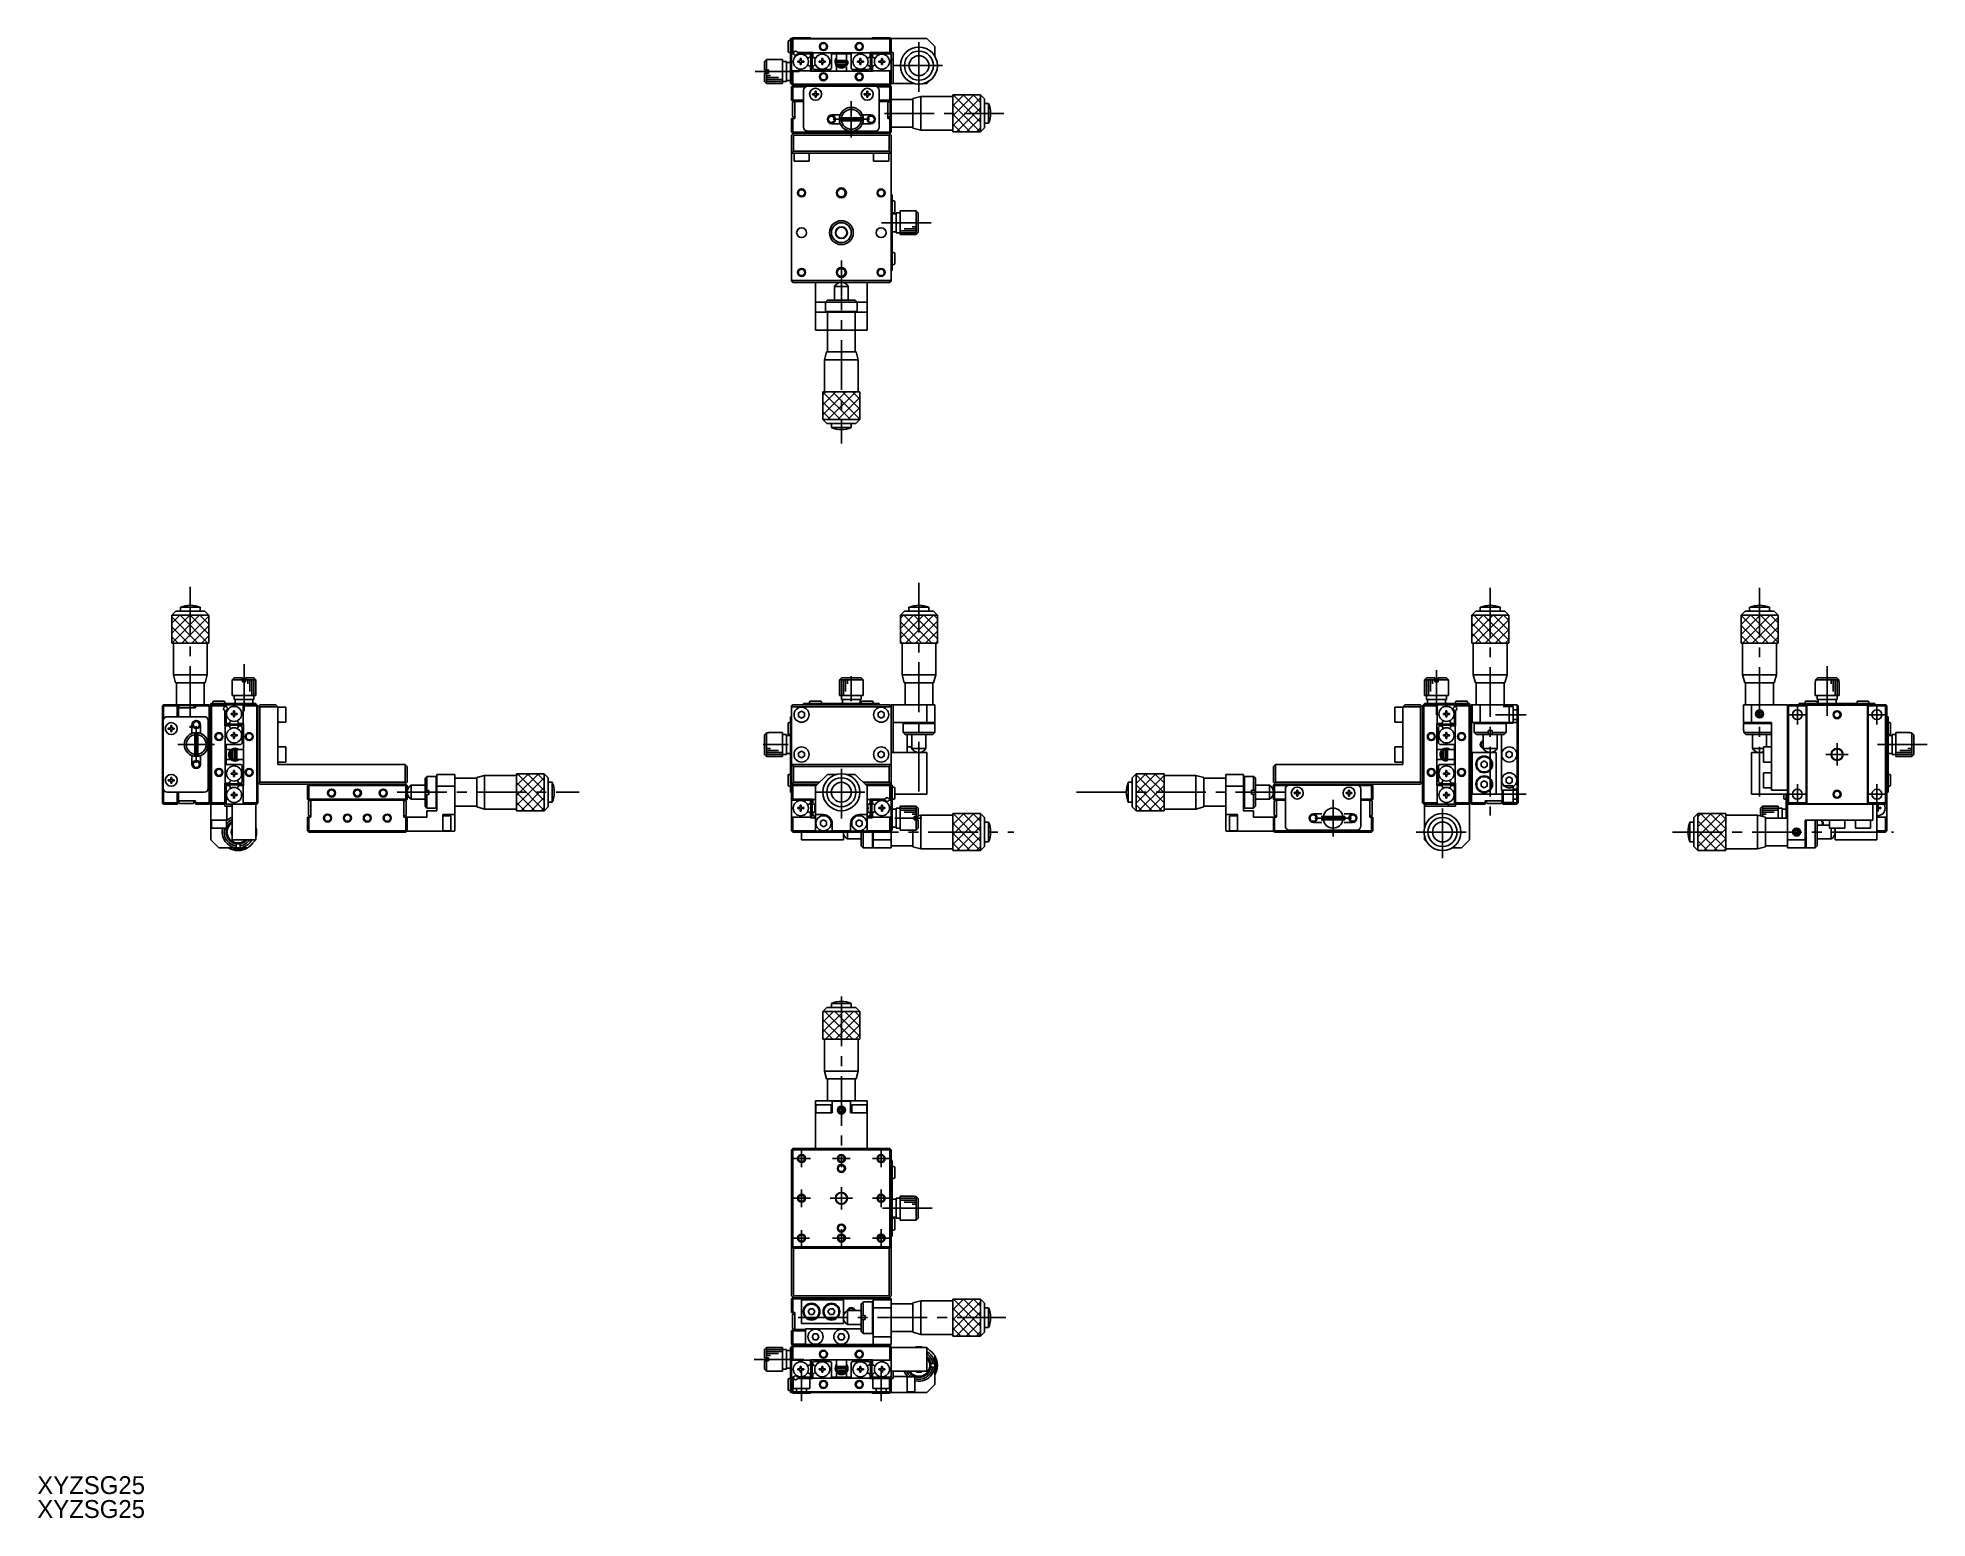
# Model space of a CAD drawing. Extents: x -159 to 316, y 49 to 421.
import ezdxf

# ---------------------------------------------------------------- set-up
doc = ezdxf.new("R2010")
doc.units = 0
doc.header["$LTSCALE"] = 10
doc.linetypes.add('CENTER', pattern=[2, 1.25, -0.25, 0.25, -0.25])
doc.linetypes.add('DASHED', pattern=[3.5, 2, -1.5])
doc.layers.get('0').update_dxf_attribs({"linetype": 'CONTINUOUS'})
doc.layers.add('CENTER', color=1, linetype='CENTER')
doc.styles.get("Standard").update_dxf_attribs({"font": 'FGP教科書体NT-M'})

msp = doc.modelspace()

# ---------------------------------------------------------------- texts
at = {"color": 7}
for p in [(-158.923924, 55.047724), (-158.923924, 49.047724)]:
    msp.add_text('XYZSG25', height=4.5, dxfattribs=at).set_placement(p)

# ---------------------------------------------------------------- linework, layer by layer
at = {"color": 7, "linetype": 'CONTINUOUS'}
for p, q in [((29.830626, 417.762354), (29.830626, 420.262354)), ((30.180626, 420.512354), (30.080626, 420.512354)), ((30.430626, 421.012354), (30.730626, 421.012354)), ((30.430626, 421.012354), (30.430626, 409.712354)), ((31.030626, 421.212354), (30.730626, 420.912354)), ((30.730626, 409.512354), (30.730626, 421.012354)), ((30.880626, 421.062354), (31.030626, 420.912354)), ((31.030626, 421.212354), (35.430626, 421.212354)), ((31.030626, 420.912354), (31.030626, 417.512354)), ((55.430626, 420.912354), (31.030626, 420.912354)), ((35.630626, 421.012354), (35.430626, 421.212354)), ((50.830626, 421.012354), (35.630626, 421.012354)), ((51.030626, 421.212354), (50.830626, 421.012354)), ((51.030626, 421.212354), (55.430626, 421.212354)), ((55.430626, 421.212354), (55.730626, 420.912354)), ((55.430626, 420.912354), (55.580626, 421.062354)), ((55.430626, 417.512354), (55.430626, 420.912354)), ((55.730626, 421.012354), (55.730626, 417.512354)), ((64.730626, 421.012354), (55.730626, 421.012354)), ((66.730626, 419.012354), (64.730626, 421.012354)), ((66.730626, 419.012354), (66.730626, 416.583535)), ((24.430626, 415.712354), (23.930626, 415.212354)), ((23.930626, 413.112354), (23.930626, 415.212354)), ((24.430626, 415.712354), (24.430626, 413.112354)), ((28.430626, 415.712354), (24.430626, 415.712354)), ((28.430626, 409.712354), (28.430626, 415.712354)), ((29.430626, 415.212354), (28.430626, 415.212354)), ((29.430626, 410.212354), (29.430626, 415.212354)), ((30.430626, 414.962354), (29.430626, 414.962354)), ((30.080626, 417.512354), (30.180626, 417.512354)), ((31.253656, 417.512354), (30.730626, 417.512354)), ((31.253656, 417.212354), (30.730626, 417.212354)), ((32.207596, 417.512354), (36.030626, 417.512354)), ((35.430626, 417.212354), (32.207596, 417.212354)), ((32.280626, 415.337354), (32.905626, 415.337354)), ((32.280626, 415.087354), (32.280626, 415.337354)), ((32.280626, 415.087354), (32.905626, 415.087354)), ((32.905626, 415.962354), (33.155626, 415.962354)), ((32.905626, 415.337354), (32.905626, 415.962354)), ((32.905626, 414.462354), (32.905626, 415.087354)), ((32.905626, 414.462354), (33.155626, 414.462354)), ((33.155626, 415.337354), (33.155626, 415.962354)), ((33.155626, 415.337354), (33.780626, 415.337354)), ((33.155626, 415.087354), (33.780626, 415.087354)), ((33.155626, 414.462354), (33.155626, 415.087354)), ((33.780626, 415.087354), (33.780626, 415.337354)), ((35.135376, 416.243357), (35.430626, 416.41382)), ((35.430626, 414.010888), (35.135376, 414.181351)), ((35.430626, 416.41382), (35.430626, 417.212354)), ((35.430626, 412.812354), (35.430626, 414.010888)), ((35.580624, 413.212354), (35.580624, 417.212354)), ((35.880626, 417.212354), (35.580626, 417.212354)), ((35.880626, 417.212354), (35.880626, 413.212354)), ((36.030626, 417.512354), (36.030626, 416.41382)), ((50.430626, 417.412354), (36.030626, 417.412354)), ((36.030626, 416.41382), (36.325876, 416.243357)), ((36.325876, 414.181351), (36.030626, 414.010888)), ((36.030626, 414.010888), (36.030626, 413.512354)), ((36.030626, 413.512354), (36.330626, 413.212354)), ((37.680626, 415.337354), (38.305626, 415.337354)), ((37.680626, 415.087354), (37.680626, 415.337354)), ((37.680626, 415.087354), (38.305626, 415.087354)), ((38.305626, 415.962354), (38.555626, 415.962354)), ((38.305626, 415.337354), (38.305626, 415.962354)), ((38.305626, 414.462354), (38.305626, 415.087354)), ((38.305626, 414.462354), (38.555626, 414.462354)), ((38.555626, 415.337354), (38.555626, 415.962354)), ((38.555626, 415.337354), (39.180626, 415.337354)), ((38.555626, 414.462354), (38.555626, 415.087354)), ((38.555626, 415.087354), (39.180626, 415.087354)), ((39.180626, 415.087354), (39.180626, 415.337354)), ((40.430626, 413.212354), (40.730626, 413.512354)), ((40.730626, 417.212354), (45.730626, 417.212354)), ((40.730626, 413.512354), (40.730626, 417.212354)), ((41.715999, 415.351872), (41.680148, 415.253791)), ((41.680148, 415.253791), (41.704888, 415.155135)), ((41.693642, 415.011702), (41.730628, 414.820351)), ((41.704888, 415.155135), (41.782161, 415.085695)), ((41.802556, 415.412964), (41.715999, 415.351872)), ((41.782161, 415.085695), (41.886089, 415.064651)), ((41.870643, 414.227744), (41.929238, 414.112277)), ((41.886089, 415.064651), (42.00145, 415.059222)), ((41.890116, 415.075074), (44.66977, 415.075074)), ((41.942204, 414.121541), (41.928961, 414.113222)), ((41.938566, 414.11227), (41.973577, 414.116543)), ((41.980626, 414.051108), (41.980626, 412.812354)), ((42.000626, 417.212354), (42.000626, 415.512354)), ((42.000626, 415.512354), (44.500626, 415.512354)), ((42.000626, 415.512354), (42.079225, 415.433755)), ((42.174224, 415.085952), (42.000626, 414.912354)), ((42.000626, 414.912354), (44.500626, 414.912354)), ((42.000626, 414.912354), (42.000626, 414.712354)), ((42.000626, 414.712354), (42.050626, 414.712354)), ((42.00145, 415.059222), (42.117572, 415.055874)), ((42.054421, 414.966303), (42.039354, 415.057934)), ((42.048968, 415.432952), (42.053921, 415.458859)), ((42.050626, 414.712354), (42.050626, 414.412354)), ((42.050626, 414.412354), (44.450626, 414.412354)), ((42.050626, 414.412354), (42.260677, 414.212354)), ((42.103661, 415.015678), (42.052677, 414.975009)), ((42.117572, 415.055874), (42.143199, 415.055269)), ((42.260677, 414.212354), (44.240576, 414.212354)), ((42.566307, 414.188833), (42.53378, 414.212184)), ((42.658653, 414.130715), (42.566307, 414.188833)), ((42.792572, 414.064815), (42.658653, 414.130715)), ((42.931358, 414.015813), (42.792572, 414.064815)), ((44.240576, 414.212354), (44.450626, 414.412354)), ((44.500626, 414.912354), (44.325809, 415.087172)), ((44.423469, 415.435197), (44.500626, 415.512354)), ((44.436685, 415.078468), (44.427018, 415.085004)), ((44.430626, 415.435026), (44.430626, 415.442354)), ((44.446734, 415.072776), (44.436685, 415.078468)), ((44.457112, 415.067958), (44.446734, 415.072776)), ((44.466812, 414.43957), (44.448937, 414.451024)), ((44.450626, 414.412354), (44.450626, 414.712354)), ((44.450626, 414.712354), (44.500626, 414.712354)), ((44.450626, 414.462301), (44.4744, 414.44702)), ((44.467762, 415.064042), (44.457112, 415.067958)), ((44.625066, 414.353828), (44.466812, 414.43957)), ((44.478624, 415.061047), (44.467762, 415.064042)), ((44.4744, 414.44702), (44.484803, 414.440448)), ((44.489641, 415.058991), (44.478624, 415.061047)), ((44.480626, 412.812354), (44.480626, 413.932145)), ((44.484803, 414.440448), (44.495197, 414.433951)), ((44.500751, 415.057886), (44.489641, 415.058991)), ((44.494138, 415.505648), (44.50967, 415.432976)), ((44.495197, 414.433951), (44.50553, 414.427561)), ((44.500626, 415.512354), (44.500626, 417.212354)), ((44.500626, 414.712354), (44.500626, 414.912354)), ((44.511893, 415.057736), (44.500751, 415.057886)), ((44.50553, 414.427561), (44.515752, 414.421309)), ((44.511893, 415.057736), (44.639533, 415.062613)), ((44.515752, 414.421309), (44.525812, 414.415227)), ((44.525812, 414.415227), (44.53566, 414.409344)), ((44.53566, 414.409344), (44.545247, 414.403689)), ((44.545247, 414.403689), (44.554526, 414.398291)), ((44.554526, 414.398291), (44.563452, 414.393177)), ((44.563452, 414.393177), (44.571979, 414.388371)), ((44.571979, 414.388371), (44.580066, 414.383897)), ((44.580066, 414.383897), (44.587673, 414.379777)), ((44.587673, 414.379777), (44.594761, 414.376033)), ((44.594761, 414.376033), (44.601297, 414.372681)), ((44.601297, 414.372681), (44.607248, 414.36974)), ((44.607248, 414.36974), (44.612583, 414.367223)), ((44.612583, 414.367223), (44.615803, 414.36578)), ((44.615803, 414.36578), (44.618728, 414.364536)), ((44.618728, 414.364536), (44.621351, 414.363494)), ((44.621351, 414.363494), (44.623665, 414.362657)), ((44.623665, 414.362657), (44.625667, 414.362027)), ((44.625667, 414.362027), (44.627352, 414.361605)), ((44.627352, 414.361605), (44.628716, 414.361392)), ((44.628716, 414.361392), (44.629755, 414.361388)), ((44.629755, 414.361388), (44.630792, 414.361892)), ((44.630792, 414.361892), (44.647143, 414.389097)), ((44.639533, 415.062613), (44.742802, 415.073528)), ((44.643487, 415.060767), (44.642298, 415.062796)), ((44.659652, 415.031418), (44.643487, 415.060767)), ((44.647143, 414.389097), (44.662988, 414.418612)), ((44.674335, 415.001305), (44.659652, 415.031418)), ((44.662988, 414.418612), (44.677343, 414.448877)), ((44.687499, 414.970504), (44.674335, 415.001305)), ((44.677343, 414.448877), (44.690173, 414.479816)), ((44.699113, 414.939088), (44.687499, 414.970504)), ((44.7961, 415.39505), (44.688996, 415.424824)), ((44.690173, 414.479816), (44.701444, 414.511351)), ((44.709148, 414.907138), (44.699113, 414.939088)), ((44.701444, 414.511351), (44.711131, 414.543406)), ((44.717579, 414.87473), (44.709148, 414.907138)), ((44.711131, 414.543406), (44.719208, 414.575901)), ((44.724385, 414.841945), (44.717579, 414.87473)), ((44.719208, 414.575901), (44.725657, 414.608755)), ((44.729551, 414.808865), (44.724385, 414.841945)), ((44.725657, 414.608755), (44.730462, 414.641888)), ((44.733063, 414.775569), (44.729551, 414.808865)), ((44.730462, 414.641888), (44.733611, 414.675219)), ((44.734913, 414.742142), (44.733063, 414.775569)), ((44.733611, 414.675219), (44.735095, 414.708664)), ((44.735095, 414.708664), (44.734913, 414.742142)), ((44.742802, 415.073528), (44.832062, 415.124834)), ((44.86425, 415.317842), (44.7961, 415.39505)), ((44.832062, 415.124834), (44.877417, 415.215652)), ((44.877417, 415.215652), (44.86425, 415.317842)), ((45.730626, 417.212354), (45.730626, 413.512354)), ((45.730626, 413.512354), (46.030626, 413.212354)), ((47.280626, 415.337354), (47.905626, 415.337354)), ((47.280626, 415.087354), (47.280626, 415.337354)), ((47.280626, 415.087354), (47.905626, 415.087354)), ((47.905626, 415.962354), (48.155626, 415.962354)), ((47.905626, 415.337354), (47.905626, 415.962354)), ((47.905626, 414.462354), (47.905626, 415.087354)), ((47.905626, 414.462354), (48.155626, 414.462354)), ((48.155626, 415.337354), (48.155626, 415.962354)), ((48.155626, 415.337354), (48.780626, 415.337354)), ((48.155626, 414.462354), (48.155626, 415.087354)), ((48.155626, 415.087354), (48.780626, 415.087354)), ((48.780626, 415.087354), (48.780626, 415.337354)), ((50.130626, 413.212354), (50.430626, 413.512354)), ((50.135376, 416.243357), (50.430626, 416.41382)), ((50.430626, 414.010888), (50.135376, 414.181351)), ((50.430626, 416.41382), (50.430626, 417.512354)), ((56.230626, 417.512354), (50.430626, 417.512354)), ((50.430626, 413.512354), (50.430626, 414.010888)), ((50.580624, 413.212354), (50.580624, 417.212354)), ((50.880626, 417.212354), (50.580626, 417.212354)), ((50.880626, 417.212354), (50.880626, 413.212354)), ((51.030626, 417.212354), (55.730626, 417.212354)), ((51.030626, 416.41382), (51.030626, 417.212354)), ((51.325876, 416.243357), (51.030626, 416.41382)), ((51.030626, 414.010888), (51.325876, 414.181351)), ((51.030626, 412.812354), (51.030626, 414.010888)), ((52.680626, 415.337354), (53.305626, 415.337354)), ((52.680626, 415.087354), (52.680626, 415.337354)), ((52.680626, 415.087354), (53.305626, 415.087354)), ((53.305626, 415.962354), (53.555626, 415.962354)), ((53.305626, 415.337354), (53.305626, 415.962354)), ((53.305626, 414.462354), (53.305626, 415.087354)), ((53.305626, 414.462354), (53.555626, 414.462354)), ((53.555626, 415.337354), (53.555626, 415.962354)), ((53.555626, 415.337354), (54.180626, 415.337354)), ((53.555626, 415.087354), (54.180626, 415.087354)), ((53.555626, 414.462354), (53.555626, 415.087354)), ((54.180626, 415.087354), (54.180626, 415.337354)), ((55.730626, 417.212354), (55.730626, 409.512354)), ((55.730626, 415.712354), (56.230626, 415.712354)), ((56.230626, 417.512354), (56.230626, 409.712354)), ((24.930626, 413.112354), (23.930626, 413.112354)), ((23.930626, 410.212354), (23.930626, 412.312354)), ((23.930626, 412.312354), (24.930626, 412.312354)), ((23.930626, 410.212354), (24.430626, 409.712354)), ((24.430626, 412.312354), (24.430626, 409.712354)), ((24.430626, 409.712354), (28.430626, 409.712354)), ((24.930626, 412.312354), (24.930626, 413.112354)), ((28.430626, 410.212354), (29.430626, 410.212354)), ((29.430626, 410.462354), (30.430626, 410.462354)), ((30.730626, 409.712354), (30.430626, 409.712354)), ((30.730626, 412.912354), (35.430626, 412.912354)), ((30.730626, 409.512354), (31.030626, 409.212354)), ((30.730626, 408.912354), (31.030626, 409.212354)), ((30.730626, 405.412354), (30.730626, 408.912354)), ((31.030626, 409.512354), (30.880626, 409.362354)), ((30.880626, 409.062354), (31.030626, 408.912354)), ((31.030626, 412.912354), (31.030626, 409.512354)), ((31.030626, 409.512354), (55.430626, 409.512354)), ((55.430626, 409.212354), (31.030626, 409.212354)), ((34.294736, 408.912354), (31.030626, 408.912354)), ((31.030626, 408.912354), (31.030626, 405.512354)), ((51.730626, 409.012354), (34.730626, 409.012354)), ((51.030626, 412.812354), (35.430626, 412.812354)), ((35.580626, 413.212354), (35.880626, 413.212354)), ((36.330626, 413.212354), (40.430626, 413.212354)), ((46.030626, 413.212354), (50.130626, 413.212354)), ((50.580626, 413.212354), (50.880626, 413.212354)), ((51.030626, 412.912354), (55.730626, 412.912354)), ((55.430626, 408.912354), (52.166516, 408.912354)), ((55.430626, 409.512354), (55.430626, 412.912354)), ((55.580626, 409.362354), (55.430626, 409.512354)), ((55.730626, 409.512354), (55.430626, 409.212354)), ((55.430626, 409.212354), (55.730626, 408.912354)), ((55.430626, 408.912354), (55.580626, 409.062354)), ((55.430626, 405.512354), (55.430626, 408.912354)), ((55.730626, 409.012354), (55.630626, 409.012354)), ((61.559089, 409.712354), (55.730626, 409.712354)), ((55.730626, 409.012354), (55.730626, 397.512354)), ((63.902163, 409.712354), (64.730626, 409.712354)), ((64.730626, 409.712354), (65.481878, 410.463606)), ((66.479374, 411.461103), (66.730626, 411.712354)), ((66.730626, 411.841173), (66.730626, 411.712354)), ((33.730626, 405.512354), (30.730626, 405.512354)), ((31.530626, 405.412354), (30.730626, 405.412354)), ((30.930626, 404.862354), (30.930626, 401.562354)), ((31.280626, 405.112354), (31.180626, 405.112354)), ((31.530626, 400.912354), (31.530626, 405.412354)), ((33.730626, 405.212354), (31.530626, 405.212354)), ((33.730626, 408.012354), (33.730626, 398.712354)), ((35.980626, 407.137354), (36.605626, 407.137354)), ((35.980626, 407.137354), (35.980626, 406.887354)), ((36.605626, 406.887354), (35.980626, 406.887354)), ((36.605626, 407.762354), (36.855626, 407.762354)), ((36.605626, 407.762354), (36.605626, 407.137354)), ((36.605626, 406.887354), (36.605626, 406.262354)), ((36.855626, 406.262354), (36.605626, 406.262354)), ((36.855626, 407.762354), (36.855626, 407.137354)), ((36.855626, 407.137354), (37.480626, 407.137354)), ((36.855626, 406.887354), (36.855626, 406.262354)), ((37.480626, 406.887354), (36.855626, 406.887354)), ((37.480626, 407.137354), (37.480626, 406.887354)), ((48.980626, 407.137354), (49.605626, 407.137354)), ((48.980626, 407.137354), (48.980626, 406.887354)), ((49.605626, 406.887354), (48.980626, 406.887354)), ((49.605626, 407.762354), (49.855626, 407.762354)), ((49.605626, 407.762354), (49.605626, 407.137354)), ((49.605626, 406.887354), (49.605626, 406.262354)), ((49.855626, 406.262354), (49.605626, 406.262354)), ((49.855626, 407.762354), (49.855626, 407.137354)), ((49.855626, 407.137354), (50.480626, 407.137354)), ((49.855626, 406.887354), (49.855626, 406.262354)), ((50.480626, 406.887354), (49.855626, 406.887354)), ((50.480626, 407.137354), (50.480626, 406.887354)), ((52.730626, 408.012354), (52.730626, 398.712354)), ((52.730626, 405.512354), (55.730626, 405.512354)), ((54.930626, 405.212354), (52.730626, 405.212354)), ((55.730626, 405.412354), (54.930626, 405.412354)), ((54.930626, 405.412354), (54.930626, 400.912354)), ((55.280626, 405.112354), (55.180626, 405.112354)), ((55.530626, 404.862354), (55.530626, 401.562354)), ((61.230626, 405.712354), (55.730626, 405.712354)), ((63.230626, 406.462354), (61.230626, 405.912354)), ((61.230626, 398.512354), (61.230626, 405.912354)), ((71.230626, 406.462354), (63.230626, 406.462354)), ((63.230626, 406.462354), (63.230626, 397.962354)), ((78.230626, 406.862354), (71.230626, 406.862354)), ((71.230626, 397.562354), (71.230626, 406.862354)), ((78.230626, 397.562354), (78.230626, 406.862354)), ((79.230626, 405.862354), (78.230626, 406.862354)), ((79.230626, 398.562354), (79.230626, 405.862354)), ((80.230626, 404.712354), (79.230626, 404.712354)), ((80.230626, 404.712354), (80.230626, 399.712354)), ((30.730626, 397.512354), (30.730626, 400.912354)), ((30.730626, 400.912354), (31.530626, 400.912354)), ((31.030626, 400.912354), (31.030626, 397.512354)), ((31.180626, 401.312354), (31.280626, 401.312354)), ((40.830626, 401.812354), (42.939569, 401.812354)), ((42.939569, 399.612354), (40.830626, 399.612354)), ((48.70384, 401.112354), (42.757412, 401.112354)), ((42.757412, 400.312354), (48.70384, 400.312354)), ((48.521683, 401.812354), (50.630626, 401.812354)), ((50.630626, 399.612354), (48.521683, 399.612354)), ((55.730626, 400.912354), (54.930626, 400.912354)), ((55.180626, 401.312354), (55.280626, 401.312354)), ((55.430626, 397.512354), (55.430626, 400.912354)), ((79.230626, 399.712354), (80.230626, 399.712354)), ((31.030626, 397.212354), (30.730626, 397.512354)), ((30.730626, 396.712354), (31.230626, 397.212354)), ((30.730626, 360.012354), (30.730626, 396.712354)), ((31.030626, 397.512354), (30.880626, 397.362354)), ((31.230626, 396.712354), (30.980626, 396.962354)), ((31.030626, 397.512354), (55.430626, 397.512354)), ((55.430626, 397.212354), (31.030626, 397.212354)), ((55.230626, 396.712354), (31.230626, 396.712354)), ((31.230626, 396.712354), (31.230626, 392.712354)), ((34.730626, 397.712354), (51.730626, 397.712354)), ((55.230626, 397.212354), (55.730626, 396.712354)), ((55.480626, 396.962354), (55.230626, 396.712354)), ((55.230626, 392.712354), (55.230626, 396.712354)), ((55.580626, 397.362354), (55.430626, 397.512354)), ((55.730626, 397.512354), (55.430626, 397.212354)), ((55.730626, 398.712354), (61.230626, 398.712354)), ((55.730626, 396.712354), (55.730626, 360.012354)), ((61.230626, 398.512354), (63.230626, 397.962354)), ((63.230626, 397.962354), (71.230626, 397.962354)), ((71.230626, 397.562354), (78.230626, 397.562354)), ((78.230626, 397.562354), (79.230626, 398.562354)), ((30.730626, 392.212354), (31.230626, 392.712354)), ((55.730626, 392.212354), (30.730626, 392.212354)), ((31.230626, 392.712354), (55.230626, 392.712354)), ((31.330626, 392.212354), (31.330626, 390.212354)), ((31.330626, 390.212354), (35.130626, 390.212354)), ((35.130626, 390.212354), (35.130626, 392.212354)), ((51.330626, 392.212354), (51.330626, 390.212354)), ((51.330626, 390.212354), (55.130626, 390.212354)), ((55.130626, 390.212354), (55.130626, 392.212354)), ((55.230626, 392.712354), (55.730626, 392.212354)), ((55.730626, 381.712354), (56.030626, 381.712354)), ((56.030626, 381.712354), (56.030626, 362.712354)), ((56.380626, 380.212354), (56.280626, 380.212354)), ((57.030626, 376.962354), (56.030626, 376.962354)), ((56.280626, 377.212354), (56.380626, 377.212354)), ((56.630626, 379.962354), (56.630626, 377.462354)), ((58.030626, 377.212354), (57.030626, 377.212354)), ((57.030626, 377.212354), (57.030626, 372.212354)), ((61.530626, 377.712354), (58.030626, 377.712354)), ((58.030626, 377.712354), (58.030626, 371.712354)), ((61.530626, 377.712354), (61.530626, 377.685568)), ((61.530626, 377.685568), (62.030626, 377.685568)), ((62.030626, 377.685568), (62.530626, 377.180147)), ((62.030626, 371.73914), (62.030626, 377.685568)), ((62.530626, 377.180147), (62.530626, 372.244562)), ((56.030626, 372.462354), (57.030626, 372.462354)), ((57.030626, 372.212354), (58.030626, 372.212354)), ((58.030626, 371.712354), (61.530626, 371.712354)), ((61.530626, 371.73914), (61.530626, 371.712354)), ((62.030626, 371.73914), (61.530626, 371.73914)), ((62.530626, 372.244562), (62.030626, 371.73914)), ((56.380626, 367.212354), (56.280626, 367.212354)), ((56.630626, 366.962354), (56.630626, 364.462354)), ((56.030626, 362.712354), (55.730626, 362.712354)), ((56.280626, 364.212354), (56.380626, 364.212354)), ((30.730626, 360.212354), (55.730626, 360.212354)), ((31.230626, 359.712354), (30.730626, 360.212354)), ((30.730626, 360.012354), (31.030626, 359.712354)), ((30.980626, 359.962354), (30.880626, 359.862354)), ((55.430626, 359.712354), (31.030626, 359.712354)), ((36.730626, 347.712354), (36.730626, 359.712354)), ((41.480626, 358.712354), (41.480626, 355.212354)), ((41.480626, 358.712354), (44.980626, 358.712354)), ((44.980626, 355.212354), (44.980626, 358.712354)), ((49.730626, 359.712354), (49.730626, 347.712354)), ((55.730626, 360.212354), (55.230626, 359.712354)), ((55.430626, 359.712354), (55.730626, 360.012354)), ((55.580626, 359.862354), (55.480626, 359.962354)), ((36.730626, 354.712354), (47.194562, 354.712354)), ((36.730626, 352.212354), (49.730626, 352.212354)), ((39.230626, 354.212354), (39.257634, 354.212354)), ((39.230626, 354.212354), (39.230626, 352.412354)), ((39.230626, 352.412354), (47.230626, 352.412354)), ((39.230626, 352.412354), (39.430626, 352.212354)), ((39.257634, 354.712354), (39.762138, 355.212354)), ((39.257634, 354.212354), (39.257634, 354.712354)), ((39.730626, 352.212354), (39.730626, 342.212354)), ((46.699114, 355.212354), (39.762138, 355.212354)), ((46.690057, 355.212354), (47.194562, 354.712354)), ((47.203619, 354.712354), (46.699114, 355.212354)), ((46.730626, 342.212354), (46.730626, 352.212354)), ((47.030626, 352.212354), (47.230626, 352.412354)), ((47.194562, 354.712354), (47.194562, 354.212354)), ((47.194562, 354.212354), (47.230626, 354.212354)), ((47.203619, 354.212354), (47.203619, 354.712354)), ((47.203619, 354.712354), (49.730626, 354.712354)), ((47.230626, 352.412354), (47.230626, 354.212354)), ((49.730626, 347.712354), (36.730626, 347.712354)), ((39.530626, 342.212354), (38.980626, 340.212354)), ((39.530626, 342.212354), (46.930626, 342.212354)), ((47.480626, 340.212354), (46.930626, 342.212354)), ((47.480626, 340.212354), (38.980626, 340.212354)), ((38.980626, 340.212354), (38.980626, 332.212354)), ((47.480626, 332.212354), (47.480626, 340.212354)), ((38.580626, 332.212354), (47.880626, 332.212354)), ((38.580626, 332.212354), (38.580626, 325.212354)), ((47.880626, 325.212354), (47.880626, 332.212354)), ((38.580626, 325.212354), (39.580626, 324.212354)), ((38.580626, 325.212354), (47.880626, 325.212354)), ((46.880626, 324.212354), (39.580626, 324.212354)), ((40.730626, 324.212354), (40.730626, 323.212354)), ((45.730626, 323.212354), (40.730626, 323.212354)), ((45.730626, 323.212354), (45.730626, 324.212354)), ((46.880626, 324.212354), (47.880626, 325.212354)), ((-124.093963, 277.01544), (-125.093963, 276.01544)), ((-115.793963, 276.01544), (-125.093963, 276.01544)), ((-125.093963, 276.01544), (-125.093963, 269.01544)), ((-116.793963, 277.01544), (-124.093963, 277.01544)), ((-122.943963, 278.01544), (-117.943963, 278.01544)), ((-122.943963, 278.01544), (-122.943963, 277.01544)), ((-117.943963, 277.01544), (-117.943963, 278.01544)), ((-115.793963, 276.01544), (-116.793963, 277.01544)), ((-115.793963, 269.01544), (-115.793963, 276.01544)), ((59.080626, 277.01544), (58.080626, 276.01544)), ((67.380626, 276.01544), (58.080626, 276.01544)), ((58.080626, 276.01544), (58.080626, 269.01544)), ((59.080626, 277.01544), (66.380626, 277.01544)), ((60.230626, 278.01544), (65.230626, 278.01544)), ((60.230626, 278.01544), (60.230626, 277.01544)), ((65.230626, 277.01544), (65.230626, 278.01544)), ((67.380626, 276.01544), (66.380626, 277.01544)), ((67.380626, 269.01544), (67.380626, 276.01544)), ((202.697191, 277.01544), (201.697191, 276.01544)), ((201.697191, 276.01544), (201.697191, 269.01544)), ((210.997191, 276.01544), (201.697191, 276.01544)), ((202.697191, 277.01544), (209.997191, 277.01544)), ((203.847191, 278.01544), (203.847191, 277.01544)), ((203.847191, 278.01544), (208.847191, 278.01544)), ((208.847191, 277.01544), (208.847191, 278.01544)), ((210.997191, 276.01544), (209.997191, 277.01544)), ((210.997191, 269.01544), (210.997191, 276.01544)), ((270.411183, 277.01544), (269.411183, 276.01544)), ((278.711183, 276.01544), (269.411183, 276.01544)), ((269.411183, 276.01544), (269.411183, 269.01544)), ((277.711183, 277.01544), (270.411183, 277.01544)), ((271.561183, 278.01544), (276.561183, 278.01544)), ((271.561183, 278.01544), (271.561183, 277.01544)), ((276.561183, 277.01544), (276.561183, 278.01544)), ((278.711183, 276.01544), (277.711183, 277.01544)), ((278.711183, 269.01544), (278.711183, 276.01544)), ((-115.793963, 269.01544), (-125.093963, 269.01544)), ((-124.693963, 269.01544), (-124.693963, 261.01544)), ((-116.193963, 261.01544), (-116.193963, 269.01544)), ((67.380626, 269.01544), (58.080626, 269.01544)), ((58.480626, 269.01544), (58.480626, 261.01544)), ((66.980626, 261.01544), (66.980626, 269.01544)), ((210.997191, 269.01544), (201.697191, 269.01544)), ((202.097191, 269.01544), (202.097191, 261.01544)), ((210.597191, 261.01544), (210.597191, 269.01544)), ((278.711183, 269.01544), (269.411183, 269.01544)), ((269.811183, 269.01544), (269.811183, 261.01544)), ((278.311183, 261.01544), (278.311183, 269.01544)), ((-124.693963, 261.01544), (-124.143963, 259.01544)), ((-124.693963, 261.01544), (-116.193963, 261.01544)), ((-116.743963, 259.01544), (-124.143963, 259.01544)), ((-123.943963, 259.01544), (-123.943963, 253.51544)), ((-116.943963, 253.51544), (-116.943963, 259.01544)), ((-116.743963, 259.01544), (-116.193963, 261.01544)), ((-109.443963, 260.31544), (-109.943963, 259.81544)), ((-107.343963, 259.81544), (-109.943963, 259.81544)), ((-109.943963, 259.81544), (-109.943963, 255.81544)), ((-109.443963, 260.31544), (-107.343963, 260.31544)), ((-107.343963, 260.31544), (-107.343963, 259.31544)), ((-107.343963, 259.31544), (-106.543963, 259.31544)), ((-106.543963, 260.31544), (-104.443963, 260.31544)), ((-106.543963, 259.31544), (-106.543963, 260.31544)), ((-103.943963, 259.81544), (-106.543963, 259.81544)), ((-103.943963, 259.81544), (-104.443963, 260.31544)), ((-103.943963, 255.81544), (-103.943963, 259.81544)), ((42.730626, 259.31544), (42.757412, 259.31544)), ((42.730626, 259.31544), (42.730626, 255.81544)), ((42.757412, 259.81544), (43.262833, 260.31544)), ((42.757412, 259.31544), (42.757412, 259.81544)), ((48.70384, 259.81544), (42.757412, 259.81544)), ((43.262833, 260.31544), (48.198419, 260.31544)), ((48.198419, 260.31544), (48.70384, 259.81544)), ((48.70384, 259.81544), (48.70384, 259.31544)), ((48.70384, 259.31544), (48.730626, 259.31544)), ((48.730626, 255.81544), (48.730626, 259.31544)), ((58.480626, 261.01544), (66.980626, 261.01544)), ((58.480626, 261.01544), (59.030626, 259.01544)), ((66.430626, 259.01544), (59.030626, 259.01544)), ((59.230626, 259.01544), (59.230626, 253.51544)), ((66.230626, 253.51544), (66.230626, 259.01544)), ((66.430626, 259.01544), (66.980626, 261.01544)), ((190.347191, 260.31544), (189.847191, 259.81544)), ((192.447191, 259.81544), (189.847191, 259.81544)), ((189.847191, 259.81544), (189.847191, 255.81544)), ((190.347191, 260.31544), (192.447191, 260.31544)), ((192.447191, 260.31544), (192.447191, 259.31544)), ((192.447191, 259.31544), (193.247191, 259.31544)), ((193.247191, 260.31544), (195.347191, 260.31544)), ((193.247191, 259.31544), (193.247191, 260.31544)), ((195.847191, 259.81544), (193.247191, 259.81544)), ((195.847191, 259.81544), (195.347191, 260.31544)), ((195.847191, 255.81544), (195.847191, 259.81544)), ((202.097191, 261.01544), (210.597191, 261.01544)), ((202.097191, 261.01544), (202.647191, 259.01544)), ((210.047191, 259.01544), (202.647191, 259.01544)), ((202.847191, 259.01544), (202.847191, 253.51544)), ((209.847191, 253.51544), (209.847191, 259.01544)), ((210.047191, 259.01544), (210.597191, 261.01544)), ((269.811183, 261.01544), (278.311183, 261.01544)), ((269.811183, 261.01544), (270.361183, 259.01544)), ((277.761183, 259.01544), (270.361183, 259.01544)), ((270.561183, 259.01544), (270.561183, 253.51544)), ((277.561183, 253.51544), (277.561183, 259.01544)), ((277.761183, 259.01544), (278.311183, 261.01544)), ((288.061183, 259.31544), (288.061183, 255.81544)), ((288.061183, 259.31544), (288.087969, 259.31544)), ((288.087969, 259.81544), (288.593391, 260.31544)), ((294.034397, 259.81544), (288.087969, 259.81544)), ((288.087969, 259.31544), (288.087969, 259.81544)), ((288.593391, 260.31544), (293.528976, 260.31544)), ((293.528976, 260.31544), (294.034397, 259.81544)), ((294.034397, 259.81544), (294.034397, 259.31544)), ((294.034397, 259.31544), (294.061183, 259.31544)), ((294.061183, 255.81544), (294.061183, 259.31544)), ((-127.443963, 253.21544), (-127.143963, 253.51544)), ((-127.443963, 228.81544), (-127.443963, 253.21544)), ((-127.143963, 253.21544), (-127.293963, 253.36544)), ((-127.243963, 253.51544), (-127.243963, 253.41544)), ((-127.243963, 253.51544), (-115.743963, 253.51544)), ((-127.143963, 253.21544), (-127.143963, 249.95133)), ((-123.743963, 253.21544), (-127.143963, 253.21544)), ((-123.743963, 253.51544), (-123.743963, 250.51544)), ((-123.643963, 253.51544), (-123.643963, 252.71544)), ((-123.643963, 252.71544), (-119.143963, 252.71544)), ((-123.443963, 252.71544), (-123.443963, 250.51544)), ((-123.343963, 253.06544), (-123.343963, 252.96544)), ((-123.093963, 253.31544), (-119.793963, 253.31544)), ((-119.543963, 252.96544), (-119.543963, 253.06544)), ((-119.143963, 252.71544), (-119.143963, 253.51544)), ((-115.743963, 253.21544), (-119.143963, 253.21544)), ((-115.743963, 253.51544), (-115.443963, 253.21544)), ((-115.593963, 253.36544), (-115.743963, 253.21544)), ((-115.743963, 228.81544), (-115.743963, 253.21544)), ((-115.143963, 253.51544), (-115.443963, 253.21544)), ((-115.443963, 253.21544), (-115.443963, 228.81544)), ((-115.143963, 253.21544), (-115.293963, 253.36544)), ((-115.243963, 253.51544), (-115.243963, 253.81544)), ((-115.243963, 253.81544), (-103.943963, 253.81544)), ((-115.243963, 253.51544), (-103.743963, 253.51544)), ((-111.743963, 253.21544), (-115.143963, 253.21544)), ((-115.143963, 253.21544), (-115.143963, 228.81544)), ((-114.743963, 254.16544), (-114.743963, 254.06544)), ((-111.993963, 254.41544), (-114.493963, 254.41544)), ((-111.743963, 254.06544), (-111.743963, 254.16544)), ((-111.743963, 252.992409), (-111.743963, 253.51544)), ((-111.743963, 248.21544), (-111.743963, 252.03847)), ((-111.443963, 252.992409), (-111.443963, 253.51544)), ((-111.443963, 248.81544), (-111.443963, 252.03847)), ((-109.943963, 255.81544), (-103.943963, 255.81544)), ((-109.568963, 251.34044), (-109.568963, 251.96544)), ((-109.318963, 251.96544), (-109.568963, 251.96544)), ((-109.443963, 255.81544), (-109.443963, 254.81544)), ((-109.443963, 254.81544), (-104.443963, 254.81544)), ((-109.318963, 251.34044), (-109.318963, 251.96544)), ((-109.193963, 254.81544), (-109.193963, 253.81544)), ((-107.143963, 253.51544), (-107.143963, 248.81544)), ((-103.743963, 253.21544), (-107.143963, 253.21544)), ((-104.693963, 253.81544), (-104.693963, 254.81544)), ((-104.443963, 254.81544), (-104.443963, 255.81544)), ((-103.943963, 253.81544), (-103.943963, 253.51544)), ((-103.443963, 253.21544), (-103.743963, 253.51544)), ((-103.593963, 253.36544), (-103.743963, 253.21544)), ((-103.743963, 228.81544), (-103.743963, 253.21544)), ((-102.943963, 253.51544), (-103.443963, 253.01544)), ((-103.443963, 253.21544), (-103.443963, 228.81544)), ((-102.943963, 253.01544), (-103.193963, 253.26544)), ((-102.943963, 253.51544), (-98.943963, 253.51544)), ((-98.443963, 253.01544), (-102.943963, 253.01544)), ((-102.943963, 253.01544), (-102.943963, 234.01544)), ((-98.443963, 253.01544), (-98.943963, 253.51544)), ((-98.443963, 238.51544), (-98.443963, 253.01544)), ((-96.443963, 252.91544), (-98.443963, 252.91544)), ((-96.443963, 249.11544), (-96.443963, 252.91544)), ((30.730626, 253.01544), (31.230626, 253.51544)), ((31.030626, 253.51544), (30.730626, 253.21544)), ((30.730626, 221.81544), (30.730626, 253.21544)), ((55.730626, 253.01544), (30.730626, 253.01544)), ((30.980626, 253.26544), (30.880626, 253.36544)), ((31.030626, 253.51544), (55.430626, 253.51544)), ((32.480626, 251.448453), (33.230626, 251.881465)), ((33.230626, 251.881465), (33.980626, 251.448453)), ((33.730626, 253.51544), (33.730626, 253.81544)), ((33.730626, 253.81544), (52.730626, 253.81544)), ((35.230626, 254.16544), (35.230626, 254.06544)), ((35.480626, 254.41544), (37.980626, 254.41544)), ((38.230626, 254.06544), (38.230626, 254.16544)), ((42.730626, 255.81544), (48.730626, 255.81544)), ((43.230626, 255.81544), (43.230626, 254.81544)), ((43.230626, 254.81544), (48.230626, 254.81544)), ((43.480626, 254.81544), (43.480626, 253.81544)), ((47.980626, 253.81544), (47.980626, 254.81544)), ((48.230626, 254.81544), (48.230626, 255.81544)), ((48.230626, 254.16544), (48.230626, 254.06544)), ((48.480626, 254.41544), (50.980626, 254.41544)), ((51.230626, 254.06544), (51.230626, 254.16544)), ((52.480626, 251.448453), (53.230626, 251.881465)), ((52.730626, 253.81544), (52.730626, 253.51544)), ((53.230626, 251.881465), (53.980626, 251.448453)), ((55.230626, 253.51544), (55.730626, 253.01544)), ((55.730626, 253.21544), (55.430626, 253.51544)), ((55.580626, 253.36544), (55.480626, 253.26544)), ((55.730626, 253.51544), (66.730626, 253.51544)), ((55.730626, 217.51544), (55.730626, 253.51544)), ((56.230626, 253.51544), (56.230626, 241.51544)), ((64.730626, 249.01544), (64.730626, 253.51544)), ((66.730626, 253.51544), (66.730626, 249.01544)), ((184.347191, 252.91544), (182.347191, 252.91544)), ((182.347191, 252.91544), (182.347191, 249.11544)), ((184.847191, 253.51544), (184.347191, 253.01544)), ((184.347191, 253.01544), (184.347191, 238.51544)), ((188.847191, 253.01544), (184.347191, 253.01544)), ((184.847191, 253.51544), (188.847191, 253.51544)), ((189.347191, 253.01544), (188.847191, 253.51544)), ((189.097191, 253.26544), (188.847191, 253.01544)), ((188.847191, 234.01544), (188.847191, 253.01544)), ((189.347191, 253.21544), (189.647191, 253.51544)), ((189.347191, 228.81544), (189.347191, 253.21544)), ((189.647191, 253.21544), (189.497191, 253.36544)), ((189.647191, 253.51544), (201.147191, 253.51544)), ((189.647191, 253.21544), (189.647191, 228.81544)), ((193.047191, 253.21544), (189.647191, 253.21544)), ((189.847191, 255.81544), (195.847191, 255.81544)), ((189.847191, 253.51544), (189.847191, 253.81544)), ((201.147191, 253.81544), (189.847191, 253.81544)), ((190.347191, 255.81544), (190.347191, 254.81544)), ((190.347191, 254.81544), (195.347191, 254.81544)), ((190.597191, 254.81544), (190.597191, 253.81544)), ((193.047191, 253.51544), (193.047191, 248.81544)), ((195.097191, 253.81544), (195.097191, 254.81544)), ((195.222191, 251.96544), (195.472191, 251.96544)), ((195.222191, 251.96544), (195.222191, 251.34044)), ((195.347191, 254.81544), (195.347191, 255.81544)), ((195.472191, 251.96544), (195.472191, 251.34044)), ((197.347191, 252.992409), (197.347191, 253.51544)), ((197.347191, 248.81544), (197.347191, 252.03847)), ((197.647191, 254.16544), (197.647191, 254.06544)), ((197.647191, 252.992409), (197.647191, 253.51544)), ((201.047191, 253.21544), (197.647191, 253.21544)), ((197.647191, 252.03847), (197.647191, 248.21544)), ((197.897191, 254.41544), (200.397191, 254.41544)), ((200.647191, 254.06544), (200.647191, 254.16544)), ((201.047191, 253.51544), (201.347191, 253.21544)), ((201.197191, 253.36544), (201.047191, 253.21544)), ((201.047191, 228.81544), (201.047191, 253.21544)), ((201.147191, 253.81544), (201.147191, 253.51544)), ((201.647191, 253.51544), (201.347191, 253.21544)), ((201.347191, 228.81544), (201.347191, 253.21544)), ((201.647191, 253.21544), (201.497191, 253.36544)), ((201.647191, 253.51544), (213.147191, 253.51544)), ((201.647191, 253.21544), (201.647191, 228.81544)), ((201.847191, 253.21544), (201.647191, 253.21544)), ((201.847191, 249.01544), (201.847191, 253.51544)), ((203.847191, 253.51544), (203.847191, 249.01544)), ((211.147191, 249.01544), (211.147191, 253.51544)), ((213.147191, 253.51544), (213.147191, 232.01544)), ((213.147191, 253.41544), (213.347191, 253.21544)), ((213.197191, 253.36544), (213.147191, 253.31544)), ((213.347191, 253.21544), (213.347191, 228.81544)), ((270.061183, 249.01544), (270.061183, 253.51544)), ((270.061183, 253.51544), (281.061183, 253.51544)), ((272.061183, 253.51544), (272.061183, 249.01544)), ((281.061183, 217.51544), (281.061183, 253.51544)), ((281.361183, 253.51544), (281.061183, 253.21544)), ((281.211183, 253.36544), (281.361183, 253.21544)), ((281.361183, 253.51544), (305.761183, 253.51544)), ((285.761183, 253.21544), (281.361183, 253.21544)), ((281.361183, 253.21544), (281.361183, 228.81544)), ((284.061183, 253.51544), (284.061183, 253.81544)), ((284.061183, 253.81544), (303.061183, 253.81544)), ((285.561183, 254.16544), (285.561183, 254.06544)), ((285.761183, 253.21544), (285.961183, 253.41544)), ((285.761183, 228.81544), (285.761183, 253.21544)), ((285.811183, 254.41544), (288.311183, 254.41544)), ((285.961183, 253.41544), (301.161183, 253.41544)), ((285.961183, 253.41544), (285.961183, 228.61544)), ((288.061183, 255.81544), (294.061183, 255.81544)), ((288.561183, 255.81544), (288.561183, 254.81544)), ((288.561183, 254.81544), (293.561183, 254.81544)), ((288.561183, 254.06544), (288.561183, 254.16544)), ((288.811183, 254.81544), (288.811183, 253.81544)), ((293.311183, 253.81544), (293.311183, 254.81544)), ((293.561183, 254.81544), (293.561183, 255.81544)), ((298.561183, 254.16544), (298.561183, 254.06544)), ((298.811183, 254.41544), (301.311183, 254.41544)), ((301.161183, 253.41544), (301.161183, 228.61544)), ((301.161183, 253.41544), (301.361183, 253.21544)), ((305.761183, 253.21544), (301.361183, 253.21544)), ((301.361183, 253.21544), (301.361183, 228.81544)), ((301.561183, 254.06544), (301.561183, 254.16544)), ((303.061183, 253.81544), (303.061183, 253.51544)), ((306.061183, 253.21544), (305.761183, 253.51544)), ((305.761183, 253.21544), (305.911183, 253.36544)), ((305.761183, 228.81544), (305.761183, 253.21544)), ((306.061183, 253.21544), (306.061183, 221.81544)), ((-127.243963, 249.51544), (-127.243963, 232.51544)), ((-126.243963, 250.51544), (-116.943963, 250.51544)), ((-125.993963, 247.64044), (-125.368963, 247.64044)), ((-125.993963, 247.39044), (-125.993963, 247.64044)), ((-125.993963, 247.39044), (-125.368963, 247.39044)), ((-125.368963, 248.26544), (-125.118963, 248.26544)), ((-125.368963, 247.64044), (-125.368963, 248.26544)), ((-125.368963, 246.76544), (-125.368963, 247.39044)), ((-125.118963, 248.26544), (-125.118963, 247.64044)), ((-125.118963, 247.64044), (-124.493963, 247.64044)), ((-125.118963, 247.39044), (-125.118963, 246.76544)), ((-125.118963, 247.39044), (-124.493963, 247.39044)), ((-124.493963, 247.64044), (-124.493963, 247.39044)), ((-120.043963, 246.306497), (-120.043963, 248.41544)), ((-117.843963, 248.41544), (-117.843963, 246.306497)), ((-115.943963, 232.51544), (-115.943963, 249.51544)), ((-115.443963, 248.81544), (-115.243963, 248.61544)), ((-115.243963, 248.61544), (-115.243963, 233.41544)), ((-110.645429, 248.21544), (-111.743963, 248.21544)), ((-111.643963, 248.21544), (-111.643963, 233.81544)), ((-110.645429, 248.81544), (-111.443963, 248.81544)), ((-111.443963, 248.66544), (-107.443963, 248.66544)), ((-111.443963, 248.66544), (-111.443963, 248.36544)), ((-111.443963, 248.36544), (-107.443963, 248.36544)), ((-110.474967, 249.11069), (-110.645429, 248.81544)), ((-110.474967, 247.92019), (-110.645429, 248.21544)), ((-110.193963, 251.09044), (-110.193963, 251.34044)), ((-109.568963, 251.34044), (-110.193963, 251.34044)), ((-109.568963, 251.09044), (-110.193963, 251.09044)), ((-109.568963, 250.46544), (-109.568963, 251.09044)), ((-109.318963, 250.46544), (-109.568963, 250.46544)), ((-108.693963, 251.34044), (-109.318963, 251.34044)), ((-108.693963, 251.09044), (-109.318963, 251.09044)), ((-109.318963, 250.46544), (-109.318963, 251.09044)), ((-108.693963, 251.09044), (-108.693963, 251.34044)), ((-108.242497, 248.81544), (-108.41296, 249.11069)), ((-108.242497, 248.21544), (-108.41296, 247.92019)), ((-107.043963, 248.81544), (-108.242497, 248.81544)), ((-107.743963, 248.21544), (-108.242497, 248.21544)), ((-107.443963, 247.91544), (-107.743963, 248.21544)), ((-107.443963, 248.36544), (-107.443963, 248.66544)), ((-107.443963, 243.81544), (-107.443963, 247.91544)), ((-107.043963, 248.81544), (-107.043963, 233.21544)), ((-98.443963, 249.11544), (-96.443963, 249.11544)), ((29.830626, 246.26544), (29.830626, 248.76544)), ((30.180626, 249.01544), (30.080626, 249.01544)), ((30.430626, 250.51544), (30.730626, 250.51544)), ((30.430626, 231.51544), (30.430626, 250.51544)), ((32.480626, 250.582427), (32.480626, 251.448453)), ((33.230626, 250.149414), (32.480626, 250.582427)), ((33.980626, 250.582427), (33.230626, 250.149414)), ((33.980626, 251.448453), (33.980626, 250.582427)), ((52.480626, 250.582427), (52.480626, 251.448453)), ((53.230626, 250.149414), (52.480626, 250.582427)), ((53.980626, 250.582427), (53.230626, 250.149414)), ((53.980626, 251.448453), (53.980626, 250.582427)), ((66.730626, 249.01544), (56.230626, 249.01544)), ((58.930626, 249.01544), (58.730626, 248.81544)), ((66.730626, 248.81544), (58.730626, 248.81544)), ((58.730626, 248.81544), (58.730626, 247.01544)), ((58.761999, 247.01544), (58.730626, 247.01544)), ((58.761999, 246.51544), (58.761999, 247.01544)), ((66.730626, 248.81544), (66.530626, 249.01544)), ((66.699253, 247.01544), (66.699253, 246.51544)), ((66.730626, 247.01544), (66.699253, 247.01544)), ((66.730626, 247.01544), (66.730626, 248.81544)), ((182.347191, 249.11544), (184.347191, 249.11544)), ((192.947191, 248.81544), (194.145725, 248.81544)), ((192.947191, 233.21544), (192.947191, 248.81544)), ((193.347191, 248.665442), (197.347191, 248.665442)), ((193.347191, 248.66544), (193.347191, 248.36544)), ((197.347191, 248.36544), (193.347191, 248.36544)), ((193.647191, 248.21544), (193.347191, 247.91544)), ((193.347191, 247.91544), (193.347191, 243.81544)), ((194.145725, 248.21544), (193.647191, 248.21544)), ((194.145725, 248.81544), (194.316187, 249.11069)), ((194.316187, 247.92019), (194.145725, 248.21544)), ((194.597191, 251.34044), (195.222191, 251.34044)), ((194.597191, 251.34044), (194.597191, 251.09044)), ((194.597191, 251.09044), (195.222191, 251.09044)), ((195.222191, 251.09044), (195.222191, 250.46544)), ((195.222191, 250.46544), (195.472191, 250.46544)), ((195.472191, 251.34044), (196.097191, 251.34044)), ((195.472191, 251.09044), (195.472191, 250.46544)), ((195.472191, 251.09044), (196.097191, 251.09044)), ((196.097191, 251.34044), (196.097191, 251.09044)), ((196.378194, 249.11069), (196.548656, 248.81544)), ((196.548656, 248.21544), (196.378194, 247.92019)), ((196.548656, 248.81544), (197.347191, 248.81544)), ((197.647191, 248.21544), (196.548656, 248.21544)), ((197.347191, 248.36544), (197.347191, 248.66544)), ((197.547191, 233.81544), (197.547191, 248.21544)), ((201.147191, 248.61544), (201.347191, 248.81544)), ((201.147191, 233.41544), (201.147191, 248.61544)), ((213.147191, 249.01544), (201.847191, 249.01544)), ((202.547191, 249.01544), (202.347191, 248.81544)), ((202.347191, 248.81544), (202.347191, 246.51544)), ((210.347191, 248.81544), (202.347191, 248.81544)), ((206.847191, 247.01544), (205.847191, 247.01544)), ((205.847191, 247.01544), (205.847191, 246.01544)), ((206.847191, 246.01544), (206.847191, 247.01544)), ((210.347191, 248.81544), (210.147191, 249.01544)), ((210.347191, 246.51544), (210.347191, 248.81544)), ((270.261183, 249.01544), (270.061183, 248.81544)), ((277.061183, 249.01544), (270.061183, 249.01544)), ((277.061183, 248.81544), (270.061183, 248.81544)), ((270.061183, 248.81544), (270.061183, 247.01544)), ((270.092556, 247.01544), (270.061183, 247.01544)), ((270.092556, 246.51544), (270.092556, 247.01544)), ((273.611183, 251.475248), (274.061183, 251.735055)), ((273.611183, 250.955632), (273.611183, 251.475247)), ((274.061183, 250.695825), (273.611183, 250.955632)), ((274.061183, 251.735055), (274.511183, 251.475248)), ((274.511183, 250.955632), (274.061183, 250.695825)), ((274.511183, 251.475247), (274.511183, 250.955632)), ((277.061183, 249.01544), (277.061183, 232.01544)), ((306.061183, 250.51544), (306.361183, 250.51544)), ((306.361183, 250.51544), (306.361183, 231.51544)), ((306.711183, 249.01544), (306.611183, 249.01544)), ((306.961183, 248.76544), (306.961183, 246.26544)), ((-125.368963, 246.76544), (-125.118963, 246.76544)), ((-119.343963, 246.488654), (-119.343963, 240.542226)), ((-118.543963, 240.542226), (-118.543963, 246.488654)), ((-111.443963, 243.51544), (-107.743963, 243.51544)), ((-111.443963, 238.51544), (-111.443963, 243.51544)), ((-110.193963, 245.69044), (-110.193963, 245.94044)), ((-109.568963, 245.94044), (-110.193963, 245.94044)), ((-109.568963, 245.69044), (-110.193963, 245.69044)), ((-109.568963, 245.94044), (-109.568963, 246.56544)), ((-109.318963, 246.56544), (-109.568963, 246.56544)), ((-109.568963, 245.06544), (-109.568963, 245.69044)), ((-109.318963, 245.06544), (-109.568963, 245.06544)), ((-109.543963, 242.26544), (-109.543963, 242.21544)), ((-109.343963, 242.26544), (-109.543963, 242.26544)), ((-109.356928, 242.345688), (-109.360675, 242.265675)), ((-109.332552, 242.468885), (-109.356928, 242.345688)), ((-109.345582, 242.35595), (-109.345582, 239.576296)), ((-109.340125, 242.261601), (-109.343963, 242.26544)), ((-109.343963, 242.26544), (-109.343963, 239.76544)), ((-109.263385, 242.542437), (-109.332552, 242.468885)), ((-109.318963, 245.94044), (-109.318963, 246.56544)), ((-108.693963, 245.94044), (-109.318963, 245.94044)), ((-108.693963, 245.69044), (-109.318963, 245.69044)), ((-109.318963, 245.06544), (-109.318963, 245.69044)), ((-109.164209, 242.565769), (-109.263385, 242.542437)), ((-109.067404, 242.529001), (-109.164209, 242.565769)), ((-108.459119, 242.375398), (-109.148774, 242.564174)), ((-109.008524, 242.445992), (-109.067404, 242.529001)), ((-108.981402, 242.360772), (-108.994445, 242.354639)), ((-108.743963, 242.26544), (-108.983691, 242.025712)), ((-108.950677, 242.373901), (-108.981402, 242.360772)), ((-108.919345, 242.385481), (-108.950677, 242.373901)), ((-108.887481, 242.395483), (-108.919345, 242.385481)), ((-108.855164, 242.403882), (-108.887481, 242.395483)), ((-108.822474, 242.410658), (-108.855164, 242.403882)), ((-108.78949, 242.415796), (-108.822474, 242.410658)), ((-108.756295, 242.419281), (-108.78949, 242.415796)), ((-108.722969, 242.421106), (-108.756295, 242.419281)), ((-108.743963, 242.26544), (-108.743963, 239.76544)), ((-107.043963, 242.26544), (-108.743963, 242.26544)), ((-108.689594, 242.421267), (-108.722969, 242.421106)), ((-108.693963, 245.69044), (-108.693963, 245.94044)), ((-108.656252, 242.419762), (-108.689594, 242.421267)), ((-108.623025, 242.416595), (-108.656252, 242.419762)), ((-108.589995, 242.411774), (-108.623025, 242.416595)), ((-108.557242, 242.405311), (-108.589995, 242.411774)), ((-108.524848, 242.39722), (-108.557242, 242.405311)), ((-108.492892, 242.387523), (-108.524848, 242.39722)), ((-108.461454, 242.376241), (-108.492892, 242.387523)), ((-108.430609, 242.363402), (-108.461454, 242.376241)), ((-108.400435, 242.349038), (-108.430609, 242.363402)), ((-108.371007, 242.333184), (-108.400435, 242.349038)), ((-108.343886, 242.316828), (-108.371007, 242.333184)), ((-108.35874, 242.27221), (-108.362151, 242.26544)), ((-108.355631, 242.278584), (-108.35874, 242.27221)), ((-108.352838, 242.284539), (-108.355631, 242.278584)), ((-108.350371, 242.29005), (-108.352838, 242.284539)), ((-108.335635, 242.310729), (-108.351499, 242.265451)), ((-108.348239, 242.295099), (-108.350371, 242.29005)), ((-108.346451, 242.299664), (-108.348239, 242.295099)), ((-108.345012, 242.303728), (-108.346451, 242.299664)), ((-108.34393, 242.307276), (-108.345012, 242.303728)), ((-108.344197, 242.316982), (-108.34319, 242.315999)), ((-108.343056, 242.31113), (-108.34393, 242.307276)), ((-108.34319, 242.315999), (-108.342809, 242.314044)), ((-108.342809, 242.314044), (-108.343056, 242.31113)), ((-108.338836, 242.311133), (-108.335635, 242.310729)), ((-108.282736, 242.265459), (-108.336258, 242.302289)), ((-107.743963, 243.51544), (-107.443963, 243.81544)), ((-96.443963, 242.91544), (-98.443963, 242.91544)), ((-96.443963, 239.11544), (-96.443963, 242.91544)), ((23.930626, 245.983232), (24.430626, 246.488654)), ((23.930626, 241.047647), (23.930626, 245.983232)), ((24.430626, 246.488654), (24.430626, 240.542226)), ((24.430626, 246.488654), (24.930626, 246.488654)), ((24.930626, 246.488654), (24.930626, 246.51544)), ((28.430626, 246.51544), (24.930626, 246.51544)), ((28.430626, 240.51544), (28.430626, 246.51544)), ((29.430626, 246.01544), (28.430626, 246.01544)), ((29.430626, 241.01544), (29.430626, 246.01544)), ((30.430626, 245.76544), (29.430626, 245.76544)), ((30.080626, 246.01544), (30.180626, 246.01544)), ((58.761999, 246.51544), (66.699253, 246.51544)), ((59.266524, 246.01544), (58.761999, 246.51544)), ((66.194728, 246.01544), (59.266524, 246.01544)), ((59.730626, 246.01544), (59.730626, 241.51544)), ((60.980626, 242.91544), (59.730626, 242.91544)), ((60.980626, 246.01544), (60.980626, 242.51544)), ((64.480626, 242.51544), (60.980626, 242.51544)), ((64.480626, 242.51544), (64.480626, 246.01544)), ((66.699253, 246.51544), (66.194728, 246.01544)), ((184.347191, 242.91544), (182.347191, 242.91544)), ((182.347191, 242.91544), (182.347191, 239.11544)), ((194.185944, 242.26544), (192.947191, 242.26544)), ((193.347191, 243.81544), (193.647191, 243.51544)), ((193.647191, 243.51544), (197.347191, 243.51544)), ((194.247107, 242.3075), (194.241145, 242.311484)), ((194.36258, 242.375423), (194.247114, 242.316828)), ((194.597191, 245.94044), (195.222191, 245.94044)), ((194.597191, 245.94044), (194.597191, 245.69044)), ((194.597191, 245.69044), (195.222191, 245.69044)), ((195.199487, 242.359977), (195.194058, 242.244616)), ((195.220532, 242.463905), (195.199487, 242.359977)), ((195.209911, 242.35595), (195.209911, 239.576296)), ((195.289972, 242.541178), (195.220532, 242.463905)), ((195.222191, 246.56544), (195.472191, 246.56544)), ((195.222191, 246.56544), (195.222191, 245.94044)), ((195.222191, 245.69044), (195.222191, 245.06544)), ((195.222191, 245.06544), (195.472191, 245.06544)), ((195.388627, 242.565918), (195.289972, 242.541178)), ((195.486708, 242.530067), (195.388627, 242.565918)), ((195.472191, 246.56544), (195.472191, 245.94044)), ((195.472191, 245.94044), (196.097191, 245.94044)), ((195.472191, 245.69044), (195.472191, 245.06544)), ((195.472191, 245.69044), (196.097191, 245.69044)), ((195.5478, 242.44351), (195.486708, 242.530067)), ((196.097191, 245.94044), (196.097191, 245.69044)), ((197.347191, 243.51544), (197.347191, 238.51544)), ((202.347191, 246.51544), (205.847191, 246.51544)), ((202.347191, 246.51544), (202.847191, 246.01544)), ((209.847191, 246.01544), (202.847191, 246.01544)), ((204.597191, 246.01544), (204.597191, 242.51544)), ((208.097191, 242.51544), (204.597191, 242.51544)), ((206.847191, 246.51544), (210.347191, 246.51544)), ((208.097191, 242.51544), (208.097191, 246.01544)), ((209.147191, 246.01544), (209.147191, 232.01544)), ((209.847191, 246.01544), (210.347191, 246.51544)), ((270.092556, 246.51544), (277.061183, 246.51544)), ((270.597081, 246.01544), (270.092556, 246.51544)), ((277.061183, 246.01544), (270.597081, 246.01544)), ((272.311183, 246.01544), (272.311183, 242.51544)), ((275.061183, 242.51544), (272.311183, 242.51544)), ((275.061183, 242.91544), (275.061183, 239.11544)), ((277.061183, 242.91544), (275.061183, 242.91544)), ((275.811183, 242.91544), (275.811183, 246.01544)), ((307.361183, 245.76544), (306.361183, 245.76544)), ((306.611183, 246.01544), (306.711183, 246.01544)), ((308.361183, 246.01544), (307.361183, 246.01544)), ((307.361183, 246.01544), (307.361183, 241.01544)), ((308.361183, 246.51544), (308.361183, 240.51544)), ((311.861183, 246.51544), (308.361183, 246.51544)), ((311.861183, 246.51544), (311.861183, 246.488654)), ((311.861183, 246.488654), (312.361183, 246.488654)), ((312.361183, 240.542226), (312.361183, 246.488654)), ((312.361183, 246.488654), (312.861183, 245.983232)), ((312.861183, 245.983232), (312.861183, 241.047647)), ((-120.043963, 238.61544), (-120.043963, 240.724383)), ((-117.843963, 240.724383), (-117.843963, 238.61544)), ((-110.38973, 242.24544), (-111.443963, 242.24544)), ((-111.443963, 239.74544), (-110.45875, 239.74544)), ((-107.743963, 238.51544), (-111.443963, 238.51544)), ((-109.843963, 242.21544), (-110.043963, 242.005389)), ((-110.043963, 242.005389), (-110.043963, 240.02549)), ((-110.043963, 240.02549), (-109.843963, 239.81544)), ((-109.843963, 242.21544), (-109.843963, 239.81544)), ((-109.543963, 242.21544), (-109.843963, 242.21544)), ((-109.843963, 239.81544), (-109.543963, 239.81544)), ((-109.542329, 239.761477), (-109.696317, 239.815205)), ((-109.680678, 239.808725), (-109.673963, 239.81544)), ((-109.666635, 239.815169), (-109.666339, 239.802885)), ((-109.62369, 239.802661), (-109.629855, 239.789302)), ((-109.616063, 239.81544), (-109.62369, 239.802661)), ((-109.543963, 239.81544), (-109.543963, 239.76544)), ((-109.543963, 239.76544), (-109.343963, 239.76544)), ((-109.362663, 239.725299), (-109.542329, 239.761477)), ((-109.480256, 239.76531), (-109.460521, 239.741619)), ((-109.363798, 239.765277), (-109.360228, 239.655007)), ((-109.360228, 239.655007), (-109.354359, 239.551329)), ((-109.354359, 239.551329), (-109.326418, 239.452173)), ((-109.343963, 239.76544), (-109.336834, 239.772569)), ((-109.326418, 239.452173), (-109.248136, 239.381935)), ((-109.248136, 239.381935), (-109.14333, 239.369069)), ((-109.14333, 239.369069), (-109.050001, 239.418773)), ((-109.050001, 239.418773), (-109.001955, 239.510363)), ((-108.839383, 239.860738), (-108.98602, 239.795025)), ((-108.854816, 239.876285), (-108.984584, 239.862362)), ((-108.981993, 240.00347), (-108.743963, 239.76544)), ((-108.743963, 239.76544), (-107.043963, 239.76544)), ((-107.443963, 238.21544), (-107.743963, 238.51544)), ((-107.443963, 234.11544), (-107.443963, 238.21544)), ((-98.443963, 239.11544), (-96.443963, 239.11544)), ((-66.443963, 238.51544), (-98.443963, 238.51544)), ((-66.443963, 234.01544), (-66.443963, 238.51544)), ((-65.943963, 238.01544), (-66.443963, 238.51544)), ((-65.943963, 238.01544), (-65.943963, 234.01544)), ((24.430626, 240.542226), (23.930626, 241.047647)), ((24.930626, 240.542226), (24.430626, 240.542226)), ((24.930626, 240.51544), (24.930626, 240.542226)), ((24.930626, 240.51544), (28.430626, 240.51544)), ((28.430626, 241.01544), (29.430626, 241.01544)), ((29.430626, 241.26544), (30.430626, 241.26544)), ((31.230626, 238.01544), (30.730626, 238.51544)), ((30.730626, 238.51544), (55.730626, 238.51544)), ((55.230626, 238.01544), (31.230626, 238.01544)), ((31.230626, 238.01544), (31.230626, 234.01544)), ((32.480626, 241.448453), (33.230626, 241.881465)), ((32.480626, 240.582427), (32.480626, 241.448453)), ((33.230626, 240.149414), (32.480626, 240.582427)), ((33.230626, 241.881465), (33.980626, 241.448453)), ((33.980626, 240.582427), (33.230626, 240.149414)), ((33.980626, 241.448453), (33.980626, 240.582427)), ((52.480626, 241.448453), (53.230626, 241.881465)), ((52.480626, 240.582427), (52.480626, 241.448453)), ((53.230626, 240.149414), (52.480626, 240.582427)), ((53.230626, 241.881465), (53.980626, 241.448453)), ((53.980626, 240.582427), (53.230626, 240.149414)), ((53.980626, 241.448453), (53.980626, 240.582427)), ((55.730626, 238.51544), (55.230626, 238.01544)), ((55.230626, 234.01544), (55.230626, 238.01544)), ((64.730626, 241.51544), (55.730626, 241.51544)), ((61.730626, 241.51544), (61.730626, 241.778647)), ((64.730626, 241.51544), (64.730626, 231.01544)), ((152.347191, 238.51544), (151.847191, 238.01544)), ((151.847191, 234.01544), (151.847191, 238.01544)), ((152.347191, 238.51544), (152.347191, 234.01544)), ((184.347191, 238.51544), (152.347191, 238.51544)), ((182.347191, 239.11544), (184.347191, 239.11544)), ((192.947191, 239.76544), (194.066981, 239.76544)), ((193.647191, 238.51544), (193.347191, 238.21544)), ((193.347191, 238.21544), (193.347191, 234.11544)), ((197.347191, 238.51544), (193.647191, 238.51544)), ((194.150649, 241.314708), (194.199651, 241.453493)), ((194.199651, 241.453493), (194.265551, 241.587412)), ((194.265551, 241.587412), (194.32367, 241.679759)), ((194.32367, 241.679759), (194.34702, 241.712285)), ((194.547191, 242.19544), (194.347191, 241.985389)), ((194.347191, 241.985389), (194.347191, 240.00549)), ((194.347191, 240.00549), (194.547191, 239.79544)), ((194.488664, 239.621), (194.574392, 239.779232)), ((194.496228, 239.61735), (194.496224, 239.616311)), ((194.496224, 239.616311), (194.496729, 239.615274)), ((194.496441, 239.618714), (194.496228, 239.61735)), ((194.496864, 239.620399), (194.496441, 239.618714)), ((194.496729, 239.615274), (194.523933, 239.598923)), ((194.497494, 239.622401), (194.496864, 239.620399)), ((194.498331, 239.624715), (194.497494, 239.622401)), ((194.499372, 239.627338), (194.498331, 239.624715)), ((194.500616, 239.630263), (194.499372, 239.627338)), ((194.50206, 239.633483), (194.500616, 239.630263)), ((194.504577, 239.638819), (194.50206, 239.633483)), ((194.507518, 239.644769), (194.504577, 239.638819)), ((194.510869, 239.651305), (194.507518, 239.644769)), ((194.514614, 239.658394), (194.510869, 239.651305)), ((194.518733, 239.666), (194.514614, 239.658394)), ((194.523207, 239.674087), (194.518733, 239.666)), ((194.528013, 239.682614), (194.523207, 239.674087)), ((194.523933, 239.598923), (194.553449, 239.583078)), ((194.533128, 239.69154), (194.528013, 239.682614)), ((194.538526, 239.700819), (194.533128, 239.69154)), ((194.54418, 239.710406), (194.538526, 239.700819)), ((194.550063, 239.720254), (194.54418, 239.710406)), ((194.547191, 242.19544), (194.547191, 239.79544)), ((194.847191, 242.19544), (194.547191, 242.19544)), ((194.547191, 239.79544), (194.847191, 239.79544)), ((194.556145, 239.730314), (194.550063, 239.720254)), ((194.553449, 239.583078), (194.583714, 239.568722)), ((194.562397, 239.740536), (194.556145, 239.730314)), ((194.568787, 239.750869), (194.562397, 239.740536)), ((194.575284, 239.761263), (194.568787, 239.750869)), ((194.574392, 239.779232), (194.58586, 239.797129)), ((194.581856, 239.771666), (194.575284, 239.761263)), ((194.597137, 239.79544), (194.581856, 239.771666)), ((194.583714, 239.568722), (194.614652, 239.555893)), ((194.614652, 239.555893), (194.646188, 239.544622)), ((194.646188, 239.544622), (194.678242, 239.534935)), ((194.678242, 239.534935), (194.710737, 239.526858)), ((194.710737, 239.526858), (194.743591, 239.520408)), ((194.743591, 239.520408), (194.776725, 239.515604)), ((194.776725, 239.515604), (194.810055, 239.512455)), ((194.810055, 239.512455), (194.8435, 239.510971)), ((194.8435, 239.510971), (194.876978, 239.511153)), ((194.847191, 242.24544), (194.847191, 242.19544)), ((195.047191, 242.24544), (194.847191, 242.24544)), ((194.847191, 239.79544), (194.847191, 239.74544)), ((194.847191, 239.74544), (195.047191, 239.74544)), ((194.876978, 239.511153), (194.910406, 239.513003)), ((194.910406, 239.513003), (194.943701, 239.516515)), ((194.943701, 239.516515), (194.976782, 239.52168)), ((194.976782, 239.52168), (195.009566, 239.528487)), ((195.009566, 239.528487), (195.041974, 239.536918)), ((195.041974, 239.536918), (195.073925, 239.546953)), ((195.047191, 242.24544), (195.047191, 239.74544)), ((195.220788, 242.071842), (195.047191, 242.24544)), ((195.047191, 239.74544), (195.222008, 239.920257)), ((195.073925, 239.546953), (195.10534, 239.558567)), ((195.101139, 242.191645), (195.19277, 242.206712)), ((195.10534, 239.558567), (195.136142, 239.571731)), ((195.150514, 242.142405), (195.109846, 242.193389)), ((195.136142, 239.571731), (195.166254, 239.586414)), ((195.166254, 239.586414), (195.195603, 239.602579)), ((195.19071, 242.128494), (195.190105, 242.102867)), ((195.194058, 242.244616), (195.19071, 242.128494)), ((195.192572, 239.734173), (195.192722, 239.745315)), ((195.192572, 239.734173), (195.197449, 239.606533)), ((195.192722, 239.745315), (195.193828, 239.756425)), ((195.193828, 239.756425), (195.195883, 239.767441)), ((195.195603, 239.602579), (195.197632, 239.603768)), ((195.195883, 239.767441), (195.198878, 239.778304)), ((195.197449, 239.606533), (195.208364, 239.503264)), ((195.198878, 239.778304), (195.202795, 239.788953)), ((195.202795, 239.788953), (195.207612, 239.799331)), ((195.207612, 239.799331), (195.213305, 239.809381)), ((195.208364, 239.503264), (195.25967, 239.414004)), ((195.213305, 239.809381), (195.21984, 239.819048)), ((195.25967, 239.414004), (195.350488, 239.368648)), ((195.350488, 239.368648), (195.452679, 239.381816)), ((195.452679, 239.381816), (195.529886, 239.449966)), ((195.529886, 239.449966), (195.559661, 239.55707)), ((195.567788, 242.197098), (195.593695, 242.192145)), ((195.640484, 239.751927), (195.567813, 239.736396)), ((195.647191, 242.24544), (195.568591, 242.166841)), ((195.569863, 239.81544), (195.577191, 239.81544)), ((195.570034, 239.822597), (195.647191, 239.74544)), ((195.647191, 242.24544), (195.647191, 239.74544)), ((197.347191, 242.24544), (195.647191, 242.24544)), ((195.647191, 239.74544), (197.347191, 239.74544)), ((207.847191, 241.51544), (201.847191, 241.51544)), ((201.847191, 241.51544), (201.847191, 231.01544)), ((204.097191, 238.948453), (204.847191, 239.381465)), ((204.097191, 238.082427), (204.097191, 238.948453)), ((204.847191, 237.649414), (204.097191, 238.082427)), ((204.847191, 239.381465), (205.597191, 238.948453)), ((205.597191, 238.082427), (204.847191, 237.649414)), ((205.597191, 238.948453), (205.597191, 238.082427)), ((207.847191, 241.51544), (207.847191, 231.01544)), ((210.397191, 241.448453), (211.147191, 241.881465)), ((210.397191, 240.582427), (210.397191, 241.448453)), ((211.147191, 240.149414), (210.397191, 240.582427)), ((211.147191, 241.881465), (211.897191, 241.448453)), ((211.897191, 240.582427), (211.147191, 240.149414)), ((211.897191, 241.448453), (211.897191, 240.582427)), ((275.061183, 241.51544), (272.061183, 241.51544)), ((272.061183, 241.51544), (272.061183, 231.01544)), ((275.061183, 239.11544), (277.061183, 239.11544)), ((306.361183, 241.26544), (307.361183, 241.26544)), ((307.361183, 241.01544), (308.361183, 241.01544)), ((308.361183, 240.51544), (311.861183, 240.51544)), ((312.361183, 240.542226), (311.861183, 240.542226)), ((311.861183, 240.542226), (311.861183, 240.51544)), ((312.861183, 241.047647), (312.361183, 240.542226)), ((-125.993963, 234.64044), (-125.368963, 234.64044)), ((-125.993963, 234.39044), (-125.993963, 234.64044)), ((-125.993963, 234.39044), (-125.368963, 234.39044)), ((-125.368963, 235.26544), (-125.118963, 235.26544)), ((-125.368963, 234.64044), (-125.368963, 235.26544)), ((-125.368963, 233.76544), (-125.368963, 234.39044)), ((-125.368963, 233.76544), (-125.118963, 233.76544)), ((-125.118963, 235.26544), (-125.118963, 234.64044)), ((-125.118963, 234.64044), (-124.493963, 234.64044)), ((-125.118963, 234.39044), (-125.118963, 233.76544)), ((-125.118963, 234.39044), (-124.493963, 234.39044)), ((-124.493963, 234.64044), (-124.493963, 234.39044)), ((-115.243963, 233.41544), (-115.443963, 233.21544)), ((-111.743963, 233.81544), (-110.645429, 233.81544)), ((-111.743963, 233.81544), (-111.743963, 228.01544)), ((-111.443963, 233.66544), (-107.443963, 233.66544)), ((-111.443963, 233.66544), (-111.443963, 233.36544)), ((-111.443963, 233.36544), (-107.443963, 233.36544)), ((-111.443963, 233.21544), (-111.443963, 228.51544)), ((-110.645429, 233.21544), (-111.443963, 233.21544)), ((-110.645429, 233.81544), (-110.474967, 234.11069)), ((-110.474967, 232.92019), (-110.645429, 233.21544)), ((-110.193963, 236.09044), (-110.193963, 236.34044)), ((-109.568963, 236.34044), (-110.193963, 236.34044)), ((-109.568963, 236.09044), (-110.193963, 236.09044)), ((-109.568963, 236.34044), (-109.568963, 236.96544)), ((-109.318963, 236.96544), (-109.568963, 236.96544)), ((-109.568963, 235.46544), (-109.568963, 236.09044)), ((-109.318963, 235.46544), (-109.568963, 235.46544)), ((-109.318963, 236.34044), (-109.318963, 236.96544)), ((-108.693963, 236.34044), (-109.318963, 236.34044)), ((-108.693963, 236.09044), (-109.318963, 236.09044)), ((-109.318963, 235.46544), (-109.318963, 236.09044)), ((-108.693963, 236.09044), (-108.693963, 236.34044)), ((-108.41296, 234.11069), (-108.242497, 233.81544)), ((-108.242497, 233.21544), (-108.41296, 232.92019)), ((-108.242497, 233.81544), (-107.743963, 233.81544)), ((-107.043963, 233.21544), (-108.242497, 233.21544)), ((-107.743963, 233.81544), (-107.443963, 234.11544)), ((-107.443963, 233.36544), (-107.443963, 233.66544)), ((-107.143963, 228.51544), (-107.143963, 233.21544)), ((-103.443963, 234.01544), (-102.943963, 233.51544)), ((-103.193963, 233.76544), (-102.943963, 234.01544)), ((-102.943963, 234.01544), (-66.443963, 234.01544)), ((-66.243963, 233.51544), (-102.943963, 233.51544)), ((-90.943963, 233.21544), (-90.643963, 233.51544)), ((-90.943963, 229.71544), (-90.943963, 233.21544)), ((-90.793963, 233.36544), (-90.643963, 233.21544)), ((-66.243963, 233.21544), (-90.643963, 233.21544)), ((-90.643963, 233.21544), (-90.643963, 229.81544)), ((-66.443963, 234.01544), (-66.193963, 233.76544)), ((-66.443963, 233.51544), (-65.943963, 234.01544)), ((-66.243963, 233.51544), (-65.943963, 233.21544)), ((-66.243963, 233.21544), (-66.093963, 233.36544)), ((-66.243963, 229.81544), (-66.243963, 233.21544)), ((-65.943963, 233.21544), (-65.943963, 229.71544)), ((-64.943963, 229.76544), (-64.943963, 233.26544)), ((-61.443963, 233.26544), (-64.943963, 233.26544)), ((-60.943963, 235.51544), (-61.443963, 235.01544)), ((-61.443963, 228.01544), (-61.443963, 235.01544)), ((-60.943963, 235.51544), (-60.943963, 231.979477)), ((-58.643963, 235.51544), (-60.943963, 235.51544)), ((-58.443963, 235.31544), (-58.643963, 235.51544)), ((-58.643963, 227.51544), (-58.643963, 235.51544)), ((-58.443963, 236.01544), (-53.943963, 236.01544)), ((-58.443963, 236.01544), (-58.443963, 226.81544)), ((-53.943963, 233.01544), (-58.443963, 233.01544)), ((-53.943963, 221.81544), (-53.943963, 236.01544)), ((-48.443963, 235.01544), (-53.943963, 235.01544)), ((-46.443963, 235.76544), (-48.443963, 235.21544)), ((-48.443963, 227.81544), (-48.443963, 235.21544)), ((-46.443963, 235.76544), (-46.443963, 227.26544)), ((-38.443963, 235.76544), (-46.443963, 235.76544)), ((-31.443963, 236.16544), (-38.443963, 236.16544)), ((-38.443963, 226.86544), (-38.443963, 236.16544)), ((-31.443963, 226.86544), (-31.443963, 236.16544)), ((-30.443963, 235.16544), (-31.443963, 236.16544)), ((-30.443963, 227.86544), (-30.443963, 235.16544)), ((-29.443963, 234.01544), (-30.443963, 234.01544)), ((-29.443963, 234.01544), (-29.443963, 229.01544)), ((29.830626, 233.26544), (29.830626, 235.76544)), ((30.180626, 236.01544), (30.080626, 236.01544)), ((30.080626, 233.01544), (30.180626, 233.01544)), ((30.730626, 234.01544), (31.230626, 233.51544)), ((30.730626, 233.21544), (31.030626, 233.51544)), ((30.880626, 233.36544), (31.030626, 233.21544)), ((30.980626, 233.76544), (31.230626, 234.01544)), ((31.030626, 233.71544), (31.030626, 233.51544)), ((37.230626, 233.51544), (31.030626, 233.51544)), ((36.930626, 233.21544), (31.030626, 233.21544)), ((31.030626, 233.21544), (31.030626, 229.51544)), ((31.230626, 234.01544), (37.730626, 234.01544)), ((35.630626, 233.31544), (35.430626, 233.51544)), ((37.030626, 233.31544), (35.630626, 233.31544)), ((39.730626, 236.01544), (36.730626, 233.01544)), ((36.730626, 233.01544), (36.730626, 221.71544)), ((42.059089, 236.01544), (39.730626, 236.01544)), ((46.730626, 236.01544), (44.402164, 236.01544)), ((49.730626, 233.01544), (46.730626, 236.01544)), ((48.730626, 234.01544), (55.230626, 234.01544)), ((55.430626, 233.51544), (49.230626, 233.51544)), ((50.830626, 233.31544), (49.430626, 233.31544)), ((55.430626, 233.21544), (49.530626, 233.21544)), ((49.730626, 233.01544), (49.730626, 221.71544)), ((51.030626, 233.51544), (50.830626, 233.31544)), ((55.230626, 234.01544), (55.480626, 233.76544)), ((55.230626, 233.51544), (55.730626, 234.01544)), ((55.430626, 233.51544), (55.430626, 233.71544)), ((55.730626, 233.21544), (55.430626, 233.51544)), ((55.430626, 233.21544), (55.580626, 233.36544)), ((55.430626, 229.51544), (55.430626, 233.21544)), ((55.730626, 233.31544), (56.030626, 233.31544)), ((56.030626, 233.31544), (56.030626, 222.01544)), ((56.380626, 232.81544), (56.280626, 232.81544)), ((115.347191, 229.01544), (115.347191, 234.01544)), ((116.347191, 234.01544), (115.347191, 234.01544)), ((117.347191, 236.16544), (116.347191, 235.16544)), ((116.347191, 227.86544), (116.347191, 235.16544)), ((117.347191, 236.16544), (117.347191, 226.86544)), ((124.347191, 236.16544), (117.347191, 236.16544)), ((124.347191, 236.16544), (124.347191, 226.86544)), ((132.347191, 235.76544), (124.347191, 235.76544)), ((132.347191, 227.26544), (132.347191, 235.76544)), ((134.347191, 235.21544), (132.347191, 235.76544)), ((134.347191, 235.21544), (134.347191, 227.81544)), ((139.847191, 235.01544), (134.347191, 235.01544)), ((139.847191, 236.01544), (144.347191, 236.01544)), ((139.847191, 221.81544), (139.847191, 236.01544)), ((144.347191, 233.01544), (139.847191, 233.01544)), ((144.347191, 236.01544), (144.347191, 226.81544)), ((144.547191, 235.51544), (144.347191, 235.31544)), ((144.547191, 235.51544), (144.547191, 227.51544)), ((146.847191, 235.51544), (144.547191, 235.51544)), ((146.847191, 232.051362), (146.847191, 235.51544)), ((147.347191, 235.01544), (146.847191, 235.51544)), ((147.347191, 235.01544), (147.347191, 232.042209)), ((150.847191, 233.26544), (147.347191, 233.26544)), ((150.847191, 233.26544), (150.847191, 229.76544)), ((151.847191, 234.01544), (152.347191, 233.51544)), ((151.847191, 233.21544), (152.147191, 233.51544)), ((151.847191, 229.71544), (151.847191, 233.21544)), ((151.997191, 233.36544), (152.147191, 233.21544)), ((152.097191, 233.76544), (152.347191, 234.01544)), ((188.847191, 233.51544), (152.147191, 233.51544)), ((152.147191, 233.21544), (152.147191, 229.81544)), ((155.411301, 233.21544), (152.147191, 233.21544)), ((152.347191, 234.01544), (188.847191, 234.01544)), ((172.847191, 233.31544), (155.847191, 233.31544)), ((176.547191, 233.21544), (173.28308, 233.21544)), ((176.547191, 233.51544), (176.847191, 233.21544)), ((176.547191, 233.21544), (176.697191, 233.36544)), ((176.547191, 229.81544), (176.547191, 233.21544)), ((176.847191, 233.21544), (176.847191, 229.71544)), ((188.847191, 234.01544), (189.097191, 233.76544)), ((188.847191, 233.51544), (189.347191, 234.01544)), ((192.947191, 233.21544), (194.145725, 233.21544)), ((193.047191, 228.51544), (193.047191, 233.21544)), ((193.347191, 234.11544), (193.647191, 233.81544)), ((193.347191, 233.665442), (197.347191, 233.665442)), ((193.347191, 233.66544), (193.347191, 233.36544)), ((197.347191, 233.36544), (193.347191, 233.36544)), ((193.647191, 233.81544), (194.145725, 233.81544)), ((194.145725, 233.81544), (194.316187, 234.11069)), ((194.145725, 233.21544), (194.316187, 232.92019)), ((194.597191, 236.34044), (195.222191, 236.34044)), ((194.597191, 236.34044), (194.597191, 236.09044)), ((194.597191, 236.09044), (195.222191, 236.09044)), ((195.222191, 236.96544), (195.472191, 236.96544)), ((195.222191, 236.96544), (195.222191, 236.34044)), ((195.222191, 236.09044), (195.222191, 235.46544)), ((195.222191, 235.46544), (195.472191, 235.46544)), ((195.472191, 236.96544), (195.472191, 236.34044)), ((195.472191, 236.34044), (196.097191, 236.34044)), ((195.472191, 236.09044), (195.472191, 235.46544)), ((195.472191, 236.09044), (196.097191, 236.09044)), ((196.097191, 236.34044), (196.097191, 236.09044)), ((196.378194, 234.11069), (196.548656, 233.81544)), ((196.378194, 232.92019), (196.548656, 233.21544)), ((196.548656, 233.81544), (197.647191, 233.81544)), ((196.548656, 233.21544), (197.347191, 233.21544)), ((197.347191, 233.36544), (197.347191, 233.66544)), ((197.347191, 233.21544), (197.347191, 228.51544)), ((197.647191, 233.81544), (197.647191, 228.01544)), ((201.347191, 233.21544), (201.147191, 233.41544)), ((204.097191, 233.948453), (204.847191, 234.381465)), ((204.097191, 233.082427), (204.097191, 233.948453)), ((204.847191, 232.649414), (204.097191, 233.082427)), ((204.847191, 234.381465), (205.597191, 233.948453)), ((205.597191, 233.082427), (204.847191, 232.649414)), ((205.597191, 233.948453), (205.597191, 233.082427)), ((210.397191, 234.948453), (211.147191, 235.381465)), ((210.397191, 234.082427), (210.397191, 234.948453)), ((211.147191, 233.649414), (210.397191, 234.082427)), ((211.147191, 235.381465), (211.897191, 234.948453)), ((211.897191, 234.082427), (211.147191, 233.649414)), ((211.897191, 234.948453), (211.897191, 234.082427)), ((275.061183, 236.41544), (275.061183, 232.61544)), ((277.061183, 236.41544), (275.061183, 236.41544)), ((306.711183, 236.01544), (306.611183, 236.01544)), ((306.611183, 233.01544), (306.711183, 233.01544)), ((306.961183, 235.76544), (306.961183, 233.26544)), ((-127.143963, 228.51544), (-127.443963, 228.81544)), ((-127.293963, 228.66544), (-127.143963, 228.81544)), ((-127.143963, 232.07955), (-127.143963, 228.81544)), ((-127.143963, 228.81544), (-123.743963, 228.81544)), ((-123.643963, 228.51544), (-127.143963, 228.51544)), ((-126.243963, 231.51544), (-116.943963, 231.51544)), ((-123.743963, 228.51544), (-123.743963, 231.51544)), ((-123.643963, 229.31544), (-123.643963, 228.51544)), ((-119.143963, 229.31544), (-123.643963, 229.31544)), ((-123.443963, 231.51544), (-123.443963, 229.31544)), ((-123.343963, 229.06544), (-123.343963, 228.96544)), ((-123.093963, 228.71544), (-119.793963, 228.71544)), ((-119.543963, 228.96544), (-119.543963, 229.06544)), ((-119.143963, 228.51544), (-119.143963, 229.31544)), ((-119.143963, 228.81544), (-115.743963, 228.81544)), ((-115.743963, 228.51544), (-119.143963, 228.51544)), ((-115.743963, 228.81544), (-115.593963, 228.66544)), ((-115.443963, 228.81544), (-115.743963, 228.51544)), ((-115.143963, 228.51544), (-115.443963, 228.81544)), ((-115.293963, 228.66544), (-115.143963, 228.81544)), ((-111.743963, 228.51544), (-115.243963, 228.51544)), ((-115.243963, 228.51544), (-115.243963, 219.51544)), ((-115.143963, 228.81544), (-111.743963, 228.81544)), ((-109.943963, 228.01544), (-111.743963, 228.01544)), ((-111.443963, 228.51544), (-103.743963, 228.51544)), ((-111.243963, 224.51544), (-111.243963, 228.01544)), ((-110.193963, 230.69044), (-110.193963, 230.94044)), ((-109.568963, 230.94044), (-110.193963, 230.94044)), ((-109.568963, 230.69044), (-110.193963, 230.69044)), ((-109.943963, 219.51544), (-109.943963, 228.51544)), ((-109.568963, 230.94044), (-109.568963, 231.56544)), ((-109.318963, 231.56544), (-109.568963, 231.56544)), ((-109.568963, 230.06544), (-109.568963, 230.69044)), ((-109.318963, 230.06544), (-109.568963, 230.06544)), ((-109.318963, 230.94044), (-109.318963, 231.56544)), ((-108.693963, 230.94044), (-109.318963, 230.94044)), ((-108.693963, 230.69044), (-109.318963, 230.69044)), ((-109.318963, 230.06544), (-109.318963, 230.69044)), ((-108.693963, 230.69044), (-108.693963, 230.94044)), ((-107.143963, 228.81544), (-103.743963, 228.81544)), ((-103.943963, 228.51544), (-103.943963, 219.51544)), ((-103.743963, 228.81544), (-103.593963, 228.66544)), ((-103.443963, 228.81544), (-103.743963, 228.51544)), ((-90.943963, 229.81544), (-65.943963, 229.81544)), ((-90.143963, 229.71544), (-90.943963, 229.71544)), ((-90.743963, 229.16544), (-90.743963, 225.86544)), ((-90.393963, 229.41544), (-90.493963, 229.41544)), ((-90.143963, 225.21544), (-90.143963, 229.71544)), ((-66.743963, 229.51544), (-90.143963, 229.51544)), ((-65.943963, 229.71544), (-66.743963, 229.71544)), ((-66.743963, 229.71544), (-66.743963, 225.21544)), ((-66.393963, 229.41544), (-66.493963, 229.41544)), ((-66.143963, 229.16544), (-66.143963, 225.86544)), ((-64.943963, 229.76544), (-61.443963, 229.76544)), ((-60.943963, 231.979477), (-61.443963, 231.984046)), ((-61.443963, 230.984087), (-60.943963, 230.979518)), ((-61.443963, 228.01544), (-60.943963, 227.51544)), ((-60.443963, 231.979477), (-60.943963, 231.979477)), ((-60.943963, 230.979518), (-60.943963, 227.51544)), ((-60.943963, 230.979518), (-60.443963, 230.979518)), ((-60.443963, 230.979518), (-60.443963, 231.979477)), ((-53.943963, 228.01544), (-48.443963, 228.01544)), ((-30.443963, 229.01544), (-29.443963, 229.01544)), ((30.730626, 231.51544), (30.430626, 231.51544)), ((36.030626, 229.81544), (30.730626, 229.81544)), ((35.430626, 229.51544), (30.730626, 229.51544)), ((32.905626, 228.26544), (33.155626, 228.26544)), ((32.905626, 227.64044), (32.905626, 228.26544)), ((33.155626, 227.64044), (33.155626, 228.26544)), ((35.135376, 228.546443), (35.430626, 228.716906)), ((35.430626, 228.716906), (35.430626, 229.51544)), ((35.430626, 228.81544), (35.580626, 228.81544)), ((35.880626, 229.51544), (35.580626, 229.51544)), ((35.580626, 229.51544), (35.580626, 225.51544)), ((35.880626, 229.51544), (35.880626, 225.51544)), ((35.880626, 228.81544), (36.030626, 228.81544)), ((36.030626, 229.81544), (36.030626, 228.716906)), ((36.730626, 229.71544), (36.030626, 229.71544)), ((36.030626, 228.716906), (36.325876, 228.546443)), ((50.430626, 229.71544), (49.730626, 229.71544)), ((50.135376, 228.546443), (50.430626, 228.716906)), ((50.430626, 229.81544), (54.253656, 229.81544)), ((50.430626, 228.716906), (50.430626, 229.81544)), ((50.430626, 228.81544), (50.580626, 228.81544)), ((50.880626, 229.51544), (50.580626, 229.51544)), ((50.580626, 229.51544), (50.580626, 225.51544)), ((50.880626, 229.51544), (50.880626, 225.51544)), ((50.880626, 228.81544), (51.030626, 228.81544)), ((51.030626, 228.716906), (51.030626, 229.51544)), ((51.030626, 229.51544), (54.253656, 229.51544)), ((51.325876, 228.546443), (51.030626, 228.716906)), ((53.305626, 228.26544), (53.555626, 228.26544)), ((53.305626, 227.64044), (53.305626, 228.26544)), ((53.555626, 227.64044), (53.555626, 228.26544)), ((55.207596, 229.81544), (55.730626, 229.81544)), ((55.207596, 229.51544), (55.730626, 229.51544)), ((56.280626, 229.81544), (56.380626, 229.81544)), ((56.630626, 230.06544), (56.630626, 232.56544)), ((56.630626, 231.01544), (64.730626, 231.01544)), ((62.030626, 228.01544), (58.030626, 228.01544)), ((58.030626, 228.01544), (58.030626, 222.01544)), ((62.530626, 227.51544), (62.030626, 228.01544)), ((62.030626, 225.41544), (62.030626, 228.01544)), ((115.347191, 229.01544), (116.347191, 229.01544)), ((134.347191, 228.01544), (139.847191, 228.01544)), ((146.847191, 232.051362), (146.347191, 232.051362)), ((146.347191, 232.051362), (146.347191, 231.051403)), ((146.347191, 231.051403), (146.847191, 231.051403)), ((147.347191, 232.046792), (146.847191, 232.051362)), ((146.847191, 227.51544), (146.847191, 231.051403)), ((146.847191, 231.051403), (147.347191, 231.046833)), ((146.847191, 227.51544), (147.347191, 228.01544)), ((147.347191, 232.03991), (147.347191, 228.01544)), ((147.347191, 229.76544), (150.847191, 229.76544)), ((154.847191, 229.81544), (151.847191, 229.81544)), ((152.647191, 229.71544), (151.847191, 229.71544)), ((152.047191, 229.16544), (152.047191, 225.86544)), ((152.397191, 229.41544), (152.297191, 229.41544)), ((152.647191, 225.21544), (152.647191, 229.71544)), ((154.847191, 229.51544), (152.647191, 229.51544)), ((154.847191, 232.31544), (154.847191, 223.01544)), ((157.097191, 231.44044), (157.722191, 231.44044)), ((157.097191, 231.44044), (157.097191, 231.19044)), ((157.722191, 231.19044), (157.097191, 231.19044)), ((157.722191, 232.06544), (157.972191, 232.06544)), ((157.722191, 232.06544), (157.722191, 231.44044)), ((157.722191, 231.19044), (157.722191, 230.56544)), ((157.972191, 230.56544), (157.722191, 230.56544)), ((157.972191, 232.06544), (157.972191, 231.44044)), ((157.972191, 231.44044), (158.597191, 231.44044)), ((157.972191, 231.19044), (157.972191, 230.56544)), ((158.597191, 231.19044), (157.972191, 231.19044)), ((158.597191, 231.44044), (158.597191, 231.19044)), ((170.097191, 231.44044), (170.722191, 231.44044)), ((170.097191, 231.44044), (170.097191, 231.19044)), ((170.722191, 231.19044), (170.097191, 231.19044)), ((170.722191, 232.06544), (170.972191, 232.06544)), ((170.722191, 232.06544), (170.722191, 231.44044)), ((170.722191, 231.19044), (170.722191, 230.56544)), ((170.972191, 230.56544), (170.722191, 230.56544)), ((170.972191, 232.06544), (170.972191, 231.44044)), ((170.972191, 231.44044), (171.597191, 231.44044)), ((170.972191, 231.19044), (170.972191, 230.56544)), ((171.597191, 231.19044), (170.972191, 231.19044)), ((171.597191, 231.44044), (171.597191, 231.19044)), ((173.847191, 232.31544), (173.847191, 223.01544)), ((173.847191, 229.81544), (176.847191, 229.81544)), ((176.047191, 229.51544), (173.847191, 229.51544)), ((176.847191, 229.71544), (176.047191, 229.71544)), ((176.047191, 229.71544), (176.047191, 225.21544)), ((176.397191, 229.41544), (176.297191, 229.41544)), ((176.647191, 229.16544), (176.647191, 225.86544)), ((189.647191, 228.51544), (189.347191, 228.81544)), ((189.497191, 228.66544), (189.647191, 228.81544)), ((189.647191, 228.81544), (193.047191, 228.81544)), ((197.347191, 228.51544), (189.647191, 228.51544)), ((189.847191, 222.686977), (189.847191, 228.51544)), ((197.647191, 228.01544), (189.847191, 228.01544)), ((194.597191, 230.94044), (195.222191, 230.94044)), ((194.597191, 230.94044), (194.597191, 230.69044)), ((194.597191, 230.69044), (195.222191, 230.69044)), ((195.222191, 231.56544), (195.472191, 231.56544)), ((195.222191, 231.56544), (195.222191, 230.94044)), ((195.222191, 230.69044), (195.222191, 230.06544)), ((195.222191, 230.06544), (195.472191, 230.06544)), ((195.472191, 231.56544), (195.472191, 230.94044)), ((195.472191, 230.94044), (196.097191, 230.94044)), ((195.472191, 230.69044), (195.472191, 230.06544)), ((195.472191, 230.69044), (196.097191, 230.69044)), ((195.847191, 228.51544), (195.847191, 228.01544)), ((196.097191, 230.94044), (196.097191, 230.69044)), ((197.647191, 228.81544), (201.047191, 228.81544)), ((201.147191, 228.51544), (197.647191, 228.51544)), ((201.047191, 228.81544), (201.197191, 228.66544)), ((201.047191, 228.51544), (201.347191, 228.81544)), ((201.147191, 219.51544), (201.147191, 228.51544)), ((201.647191, 228.51544), (201.347191, 228.81544)), ((201.497191, 228.66544), (201.647191, 228.81544)), ((201.647191, 228.81544), (205.047191, 228.81544)), ((205.047191, 228.51544), (201.647191, 228.51544)), ((201.847191, 231.01544), (207.847191, 231.01544)), ((209.547191, 229.31544), (205.047191, 229.31544)), ((205.047191, 229.31544), (205.047191, 228.51544)), ((205.447191, 229.06544), (205.447191, 228.96544)), ((208.997191, 228.71544), (205.697191, 228.71544)), ((213.147191, 232.01544), (209.147191, 232.01544)), ((209.247191, 228.96544), (209.247191, 229.06544)), ((209.347191, 229.31544), (209.347191, 232.01544)), ((209.547191, 228.51544), (209.547191, 229.31544)), ((213.047191, 228.51544), (209.547191, 228.51544)), ((209.647191, 228.51544), (209.647191, 232.01544)), ((209.647191, 228.81544), (213.047191, 228.81544)), ((213.047191, 228.81544), (213.047191, 232.01544)), ((213.047191, 228.81544), (213.197191, 228.66544)), ((213.347191, 228.81544), (213.047191, 228.51544)), ((272.061183, 231.01544), (281.061183, 231.01544)), ((274.761183, 228.01544), (274.261183, 227.51544)), ((278.761183, 228.01544), (274.761183, 228.01544)), ((274.761183, 228.01544), (274.761183, 225.41544)), ((275.061183, 232.61544), (277.061183, 232.61544)), ((281.061183, 232.01544), (277.061183, 232.01544)), ((278.761183, 225.01544), (278.761183, 228.01544)), ((280.161183, 230.06544), (280.161183, 231.01544)), ((280.411183, 229.81544), (280.511183, 229.81544)), ((280.761183, 231.01544), (280.761183, 225.01544)), ((281.061183, 228.81544), (281.361183, 228.51544)), ((305.761183, 228.51544), (281.061183, 228.51544)), ((281.361183, 228.81544), (281.211183, 228.66544)), ((281.361183, 228.81544), (285.761183, 228.81544)), ((285.961183, 228.61544), (285.761183, 228.81544)), ((301.161183, 228.61544), (285.961183, 228.61544)), ((301.361183, 228.81544), (301.161183, 228.61544)), ((301.361183, 228.81544), (305.761183, 228.81544)), ((302.561183, 228.51544), (302.561183, 224.51544)), ((303.561183, 219.51544), (303.561183, 228.51544)), ((303.636183, 228.26544), (303.886183, 228.26544)), ((303.636183, 227.64044), (303.636183, 228.26544)), ((303.886183, 227.64044), (303.886183, 228.26544)), ((305.911183, 228.66544), (305.761183, 228.81544)), ((305.761183, 228.51544), (306.061183, 228.81544)), ((306.361183, 231.51544), (306.061183, 231.51544)), ((-115.243963, 224.51544), (-111.243963, 224.51544)), ((-115.143963, 224.51544), (-115.143963, 222.51544)), ((-111.343963, 222.51544), (-111.343963, 224.51544)), ((-90.943963, 221.81544), (-90.943963, 225.21544)), ((-90.943963, 225.21544), (-90.143963, 225.21544)), ((-90.643963, 225.21544), (-90.643963, 221.81544)), ((-90.493963, 225.61544), (-90.393963, 225.61544)), ((-66.743963, 225.21544), (-60.943963, 225.21544)), ((-66.493963, 225.61544), (-66.393963, 225.61544)), ((-66.243963, 221.81544), (-66.243963, 225.21544)), ((-65.943963, 225.21544), (-65.943963, 221.71544)), ((-60.943963, 227.51544), (-58.643963, 227.51544)), ((-60.943963, 226.81544), (-60.943963, 225.21544)), ((-58.443963, 226.81544), (-60.943963, 226.81544)), ((-58.643963, 227.51544), (-58.443963, 227.71544)), ((-53.943963, 225.91544), (-56.943963, 225.91544)), ((-56.943963, 225.91544), (-56.943963, 221.71544)), ((-54.943963, 225.61544), (-56.943963, 225.61544)), ((-54.943963, 221.81544), (-54.943963, 225.61544)), ((-48.443963, 227.81544), (-46.443963, 227.26544)), ((-46.443963, 227.26544), (-38.443963, 227.26544)), ((-38.443963, 226.86544), (-31.443963, 226.86544)), ((-31.443963, 226.86544), (-30.443963, 227.86544)), ((30.730626, 225.21544), (35.430626, 225.21544)), ((31.030626, 225.21544), (31.030626, 221.81544)), ((32.280626, 227.64044), (32.905626, 227.64044)), ((32.280626, 227.39044), (32.280626, 227.64044)), ((32.280626, 227.39044), (32.905626, 227.39044)), ((32.905626, 226.76544), (32.905626, 227.39044)), ((32.905626, 226.76544), (33.155626, 226.76544)), ((33.155626, 227.64044), (33.780626, 227.64044)), ((33.155626, 227.39044), (33.780626, 227.39044)), ((33.155626, 226.76544), (33.155626, 227.39044)), ((33.780626, 227.39044), (33.780626, 227.64044)), ((35.430626, 226.313974), (35.135376, 226.484437)), ((35.430626, 225.11544), (35.430626, 226.313974)), ((36.730626, 225.11544), (35.430626, 225.11544)), ((35.580626, 225.51544), (35.880626, 225.51544)), ((36.325876, 226.484437), (36.030626, 226.313974)), ((36.030626, 226.313974), (36.030626, 225.81544)), ((36.030626, 225.81544), (36.330626, 225.51544)), ((36.330626, 225.51544), (36.730626, 225.51544)), ((38.630626, 225.91544), (36.730626, 225.91544)), ((37.976735, 223.289237), (37.984578, 224.155227)), ((38.722783, 222.84945), (37.976735, 223.289237)), ((38.738469, 224.58143), (37.984578, 224.155227)), ((39.476674, 223.275652), (38.722783, 222.84945)), ((39.484517, 224.141642), (38.738469, 224.58143)), ((39.484517, 224.141642), (39.476674, 223.275652)), ((40.930626, 221.71544), (40.930626, 223.61544)), ((45.530626, 223.61544), (45.530626, 221.71544)), ((46.976735, 223.289237), (46.984578, 224.155227)), ((47.722783, 222.84945), (46.976735, 223.289237)), ((47.738469, 224.58143), (46.984578, 224.155227)), ((48.476674, 223.275652), (47.722783, 222.84945)), ((48.484517, 224.141642), (47.738469, 224.58143)), ((47.830626, 225.91544), (49.730626, 225.91544)), ((48.484517, 224.141642), (48.476674, 223.275652)), ((51.030626, 225.51544), (49.730626, 225.51544)), ((51.030626, 225.11544), (49.730626, 225.11544)), ((50.130626, 225.51544), (50.430626, 225.81544)), ((50.430626, 226.313974), (50.135376, 226.484437)), ((50.430626, 225.81544), (50.430626, 226.313974)), ((51.030626, 226.313974), (51.325876, 226.484437)), ((51.030626, 225.11544), (51.030626, 226.313974)), ((51.030626, 225.21544), (55.730626, 225.21544)), ((51.230626, 226.429444), (51.230626, 226.435027)), ((52.680626, 227.64044), (53.305626, 227.64044)), ((52.680626, 227.39044), (52.680626, 227.64044)), ((52.680626, 227.39044), (53.305626, 227.39044)), ((53.305626, 226.76544), (53.305626, 227.39044)), ((53.305626, 226.76544), (53.555626, 226.76544)), ((53.555626, 227.64044), (54.180626, 227.64044)), ((53.555626, 226.76544), (53.555626, 227.39044)), ((53.555626, 227.39044), (54.180626, 227.39044)), ((54.180626, 227.39044), (54.180626, 227.64044)), ((55.430626, 221.81544), (55.430626, 225.21544)), ((57.030626, 227.26544), (56.030626, 227.26544)), ((58.030626, 227.51544), (57.030626, 227.51544)), ((57.030626, 227.51544), (57.030626, 222.51544)), ((61.957899, 225.41544), (61.530626, 225.29794)), ((62.530626, 225.41544), (61.530626, 225.41544)), ((61.530626, 225.41544), (61.530626, 224.61544)), ((61.530626, 224.61544), (62.530626, 224.61544)), ((62.030626, 222.01544), (62.030626, 224.61544)), ((62.530626, 227.51544), (62.530626, 225.41544)), ((63.230626, 225.76544), (62.530626, 225.57294)), ((62.530626, 224.61544), (62.530626, 222.51544)), ((63.230626, 225.76544), (63.230626, 217.26544)), ((71.230626, 225.76544), (63.230626, 225.76544)), ((78.230626, 226.16544), (71.230626, 226.16544)), ((71.230626, 216.86544), (71.230626, 226.16544)), ((78.230626, 216.86544), (78.230626, 226.16544)), ((79.230626, 225.16544), (78.230626, 226.16544)), ((79.230626, 225.16544), (79.230626, 217.86544)), ((80.230626, 224.01544), (79.230626, 224.01544)), ((80.230626, 224.01544), (80.230626, 219.01544)), ((116.347191, 227.86544), (117.347191, 226.86544)), ((117.347191, 226.86544), (124.347191, 226.86544)), ((124.347191, 227.26544), (132.347191, 227.26544)), ((132.347191, 227.26544), (134.347191, 227.81544)), ((139.847191, 225.91544), (142.847191, 225.91544)), ((142.847191, 225.61544), (140.847191, 225.61544)), ((140.847191, 225.61544), (140.847191, 221.81544)), ((142.847191, 225.91544), (142.847191, 221.71544)), ((144.347191, 227.71544), (144.547191, 227.51544)), ((146.847191, 226.81544), (144.347191, 226.81544)), ((144.547191, 227.51544), (146.847191, 227.51544)), ((146.847191, 225.21544), (146.847191, 226.81544)), ((146.847191, 225.21544), (152.647191, 225.21544)), ((151.847191, 221.71544), (151.847191, 225.21544)), ((152.147191, 225.21544), (152.147191, 221.81544)), ((152.297191, 225.61544), (152.397191, 225.61544)), ((161.947191, 226.11544), (164.056133, 226.11544)), ((164.056133, 223.91544), (161.947191, 223.91544)), ((169.820404, 225.41544), (163.873977, 225.41544)), ((163.873977, 224.61544), (169.820404, 224.61544)), ((169.638248, 226.11544), (171.747191, 226.11544)), ((171.747191, 223.91544), (169.638248, 223.91544)), ((176.847191, 225.21544), (176.047191, 225.21544)), ((176.297191, 225.61544), (176.397191, 225.61544)), ((176.547191, 221.81544), (176.547191, 225.21544)), ((176.847191, 225.21544), (176.847191, 221.81544)), ((256.561183, 219.01544), (256.561183, 224.01544)), ((257.561183, 224.01544), (256.561183, 224.01544)), ((258.561183, 226.16544), (257.561183, 225.16544)), ((257.561183, 225.16544), (257.561183, 217.86544)), ((258.561183, 226.16544), (258.561183, 216.86544)), ((265.561183, 226.16544), (258.561183, 226.16544)), ((265.561183, 226.16544), (265.561183, 216.86544)), ((273.561183, 225.76544), (265.561183, 225.76544)), ((273.561183, 217.26544), (273.561183, 225.76544)), ((275.561183, 225.21544), (273.561183, 225.76544)), ((274.261183, 225.57294), (274.261183, 227.51544)), ((275.261183, 225.41544), (274.83391, 225.41544)), ((275.261183, 225.29794), (275.261183, 225.41544)), ((275.561183, 225.21544), (275.561183, 217.81544)), ((281.061183, 225.01544), (275.561183, 225.01544)), ((279.761183, 227.51544), (278.761183, 227.51544)), ((279.761183, 225.01544), (279.761183, 227.51544)), ((280.761183, 227.26544), (279.761183, 227.26544)), ((285.561183, 224.51544), (302.561183, 224.51544)), ((285.561183, 224.51544), (285.561183, 217.51544)), ((285.761183, 224.51544), (285.761183, 217.51544)), ((288.061183, 217.546813), (288.061183, 224.51544)), ((288.561183, 224.51544), (288.561183, 218.051338)), ((291.661183, 223.26544), (288.561183, 223.26544)), ((291.661183, 224.51544), (291.661183, 222.51544)), ((295.461183, 222.51544), (295.461183, 224.51544)), ((298.161183, 224.51544), (298.161183, 222.51544)), ((301.961183, 222.51544), (301.961183, 224.51544)), ((303.561183, 227.64044), (303.636183, 227.64044)), ((303.561183, 227.39044), (303.636183, 227.39044)), ((303.561183, 225.21544), (306.061183, 225.21544)), ((303.636183, 226.76544), (303.636183, 227.39044)), ((303.636183, 226.76544), (303.886183, 226.76544)), ((303.886183, 227.64044), (304.511183, 227.64044)), ((303.886183, 226.76544), (303.886183, 227.39044)), ((303.886183, 227.39044), (304.511183, 227.39044)), ((304.511183, 227.39044), (304.511183, 227.64044)), ((305.761183, 221.81544), (305.761183, 225.21544)), ((-115.243963, 219.51544), (-113.243963, 217.51544)), ((-115.143963, 222.51544), (-111.343963, 222.51544)), ((-103.943963, 219.51544), (-109.943963, 219.51544)), ((-108.943963, 218.811276), (-108.943963, 217.546813)), ((-107.943963, 217.546813), (-107.943963, 218.811276)), ((-105.943963, 217.51544), (-103.943963, 219.51544)), ((-90.943963, 221.81544), (-90.643963, 221.51544)), ((-90.643963, 221.81544), (-90.793963, 221.66544)), ((-90.643963, 221.81544), (-66.243963, 221.81544)), ((-66.243963, 221.51544), (-90.643963, 221.51544)), ((-66.093963, 221.66544), (-66.243963, 221.81544)), ((-66.243963, 221.51544), (-65.943963, 221.81544)), ((-54.043963, 221.71544), (-65.943963, 221.71544)), ((-56.943963, 221.81544), (-54.943963, 221.81544)), ((-54.043963, 221.71544), (-53.943963, 221.81544)), ((31.030626, 221.51544), (30.730626, 221.81544)), ((31.030626, 221.81544), (30.880626, 221.66544)), ((31.030626, 221.81544), (36.730626, 221.81544)), ((55.430626, 221.51544), (31.030626, 221.51544)), ((33.230626, 221.51544), (33.230626, 219.51544)), ((43.730626, 219.51544), (33.230626, 219.51544)), ((36.730626, 221.71544), (49.730626, 221.71544)), ((40.930626, 221.81544), (45.530626, 221.81544)), ((43.730626, 219.51544), (43.730626, 221.51544)), ((44.730626, 219.76544), (44.730626, 221.51544)), ((44.730626, 219.76544), (48.230626, 219.76544)), ((48.230626, 218.051338), (48.230626, 221.51544)), ((48.730626, 221.51544), (48.730626, 217.546813)), ((49.730626, 221.81544), (55.430626, 221.81544)), ((51.030626, 217.51544), (51.030626, 221.51544)), ((51.230626, 217.51544), (51.230626, 221.51544)), ((51.230626, 219.51544), (55.730626, 219.51544)), ((55.580626, 221.66544), (55.430626, 221.81544)), ((55.430626, 221.51544), (55.730626, 221.81544)), ((56.030626, 222.01544), (55.730626, 222.01544)), ((56.030626, 222.76544), (57.030626, 222.76544)), ((57.030626, 222.51544), (58.030626, 222.51544)), ((58.030626, 222.01544), (62.030626, 222.01544)), ((61.230626, 217.81544), (61.230626, 222.01544)), ((62.030626, 222.01544), (62.530626, 222.51544)), ((79.230626, 219.01544), (80.230626, 219.01544)), ((139.847191, 221.81544), (139.947191, 221.71544)), ((139.947191, 221.71544), (151.847191, 221.71544)), ((140.847191, 221.81544), (142.847191, 221.81544)), ((152.147191, 221.51544), (151.847191, 221.81544)), ((152.147191, 221.81544), (151.997191, 221.66544)), ((152.147191, 221.81544), (176.547191, 221.81544)), ((176.547191, 221.51544), (152.147191, 221.51544)), ((155.847191, 222.01544), (172.847191, 222.01544)), ((176.697191, 221.66544), (176.547191, 221.81544)), ((176.847191, 221.81544), (176.547191, 221.51544)), ((189.847191, 220.343902), (189.847191, 219.51544)), ((189.847191, 219.51544), (190.598442, 218.764188)), ((199.147191, 217.51544), (201.147191, 219.51544)), ((256.561183, 219.01544), (257.561183, 219.01544)), ((281.061183, 219.51544), (285.561183, 219.51544)), ((283.101375, 221.06544), (282.841568, 221.51544)), ((282.84157, 221.515439), (283.101375, 221.96544)), ((283.101375, 221.96544), (283.620991, 221.96544)), ((283.620991, 221.06544), (283.101375, 221.06544)), ((283.620991, 221.96544), (283.880798, 221.51544)), ((283.880796, 221.515441), (283.620991, 221.06544)), ((288.561183, 219.76544), (292.061183, 219.76544)), ((291.661183, 222.51544), (295.461183, 222.51544)), ((292.061183, 222.51544), (292.061183, 219.76544)), ((293.038907, 221.81544), (293.061183, 221.81544)), ((293.061183, 222.51544), (293.061183, 219.51544)), ((293.061183, 219.51544), (303.561183, 219.51544)), ((298.161183, 222.51544), (301.961183, 222.51544)), ((303.561183, 221.81544), (305.761183, 221.81544)), ((305.761183, 221.51544), (303.561183, 221.51544)), ((305.911183, 221.66544), (305.761183, 221.81544)), ((306.061183, 221.81544), (305.761183, 221.51544)), ((-113.243963, 217.51544), (-105.943963, 217.51544)), ((48.730626, 217.546813), (48.230626, 218.051338)), ((49.230626, 217.546813), (48.730626, 217.546813)), ((49.230626, 217.51544), (49.230626, 217.546813)), ((49.230626, 217.51544), (51.030626, 217.51544)), ((51.030626, 217.51544), (51.230626, 217.71544)), ((55.730626, 217.51544), (51.230626, 217.51544)), ((55.730626, 218.01544), (61.230626, 218.01544)), ((61.230626, 217.81544), (63.230626, 217.26544)), ((63.230626, 217.26544), (71.230626, 217.26544)), ((71.230626, 216.86544), (78.230626, 216.86544)), ((78.230626, 216.86544), (79.230626, 217.86544)), ((191.595939, 217.766691), (191.847191, 217.51544)), ((191.976009, 217.51544), (191.847191, 217.51544)), ((199.147191, 217.51544), (196.718372, 217.51544)), ((257.561183, 217.86544), (258.561183, 216.86544)), ((258.561183, 216.86544), (265.561183, 216.86544)), ((265.561183, 217.26544), (273.561183, 217.26544)), ((273.561183, 217.26544), (275.561183, 217.81544)), ((275.561183, 218.01544), (281.061183, 218.01544)), ((285.561183, 217.51544), (281.061183, 217.51544)), ((285.561183, 217.71544), (285.761183, 217.51544)), ((285.761183, 217.51544), (287.561183, 217.51544)), ((287.561183, 217.546813), (287.561183, 217.51544)), ((288.061183, 217.546813), (287.561183, 217.546813)), ((288.561183, 218.051338), (288.061183, 217.546813)), ((39.580626, 177.4212), (38.580626, 176.4212)), ((47.880626, 176.4212), (38.580626, 176.4212)), ((38.580626, 176.4212), (38.580626, 169.4212)), ((46.880626, 177.4212), (39.580626, 177.4212)), ((40.730626, 178.4212), (45.730626, 178.4212)), ((40.730626, 178.4212), (40.730626, 177.4212)), ((45.730626, 177.4212), (45.730626, 178.4212)), ((47.880626, 176.4212), (46.880626, 177.4212)), ((47.880626, 169.4212), (47.880626, 176.4212)), ((47.880626, 169.4212), (38.580626, 169.4212)), ((38.980626, 169.4212), (38.980626, 161.4212)), ((47.480626, 161.4212), (47.480626, 169.4212)), ((38.980626, 161.4212), (39.530626, 159.4212)), ((38.980626, 161.4212), (47.480626, 161.4212)), ((46.930626, 159.4212), (39.530626, 159.4212)), ((39.730626, 159.4212), (39.730626, 153.9212)), ((46.730626, 153.9212), (46.730626, 159.4212)), ((46.930626, 159.4212), (47.480626, 161.4212)), ((36.730626, 153.9212), (49.730626, 153.9212)), ((36.730626, 153.9212), (36.730626, 141.9212)), ((36.830626, 152.9212), (36.830626, 150.9212)), ((36.830626, 152.9212), (40.630548, 152.9212)), ((40.630626, 150.9212), (40.630626, 152.9212)), ((40.930626, 150.9212), (40.930626, 153.9212)), ((45.530626, 153.8212), (40.930626, 153.8212)), ((42.780626, 151.881008), (43.230626, 152.140815)), ((43.230626, 152.140815), (43.680626, 151.881008)), ((45.530626, 153.9212), (45.530626, 150.9212)), ((45.830626, 152.9212), (45.830626, 150.9212)), ((45.830626, 152.9212), (49.630548, 152.9212)), ((49.630626, 150.9212), (49.630626, 152.9212)), ((49.730626, 153.9212), (49.730626, 141.9212)), ((36.730626, 150.9212), (40.930626, 150.9212)), ((42.780626, 151.361393), (42.780626, 151.881008)), ((43.230626, 151.101586), (42.780626, 151.361392)), ((43.680626, 151.361392), (43.230626, 151.101586)), ((43.680626, 151.881008), (43.680626, 151.361393)), ((49.730626, 150.9212), (45.530626, 150.9212)), ((31.030626, 141.9212), (30.730626, 141.6212)), ((30.730626, 104.9212), (30.730626, 141.6212)), ((31.030626, 141.6212), (30.880626, 141.7712)), ((31.030626, 141.9212), (55.430626, 141.9212)), ((31.030626, 141.6212), (31.030626, 117.2212)), ((55.430626, 141.6212), (31.030626, 141.6212)), ((55.730626, 141.6212), (55.430626, 141.9212)), ((55.430626, 141.6212), (55.580626, 141.7712)), ((55.430626, 117.2212), (55.430626, 141.6212)), ((55.730626, 141.6212), (55.730626, 104.9212)), ((55.730626, 138.9212), (56.030626, 138.9212)), ((56.030626, 138.9212), (56.030626, 119.9212)), ((56.380626, 137.4212), (56.280626, 137.4212)), ((56.280626, 134.4212), (56.380626, 134.4212)), ((56.630626, 137.1712), (56.630626, 134.6712)), ((57.030626, 129.1712), (56.030626, 129.1712)), ((58.030626, 129.4212), (57.030626, 129.4212)), ((57.030626, 129.4212), (57.030626, 124.4212)), ((61.530626, 129.9212), (58.030626, 129.9212)), ((58.030626, 129.9212), (58.030626, 123.9212)), ((61.530626, 129.9212), (61.530626, 129.894414)), ((61.530626, 129.894414), (62.030626, 129.894414)), ((62.030626, 129.894414), (62.530626, 129.388993)), ((62.030626, 123.947987), (62.030626, 129.894414)), ((62.530626, 129.388993), (62.530626, 124.453408)), ((56.030626, 124.6712), (57.030626, 124.6712)), ((56.380626, 124.4212), (56.280626, 124.4212)), ((56.630626, 124.1712), (56.630626, 121.6712)), ((57.030626, 124.4212), (58.030626, 124.4212)), ((58.030626, 123.9212), (61.530626, 123.9212)), ((62.030626, 123.947987), (61.530626, 123.947987)), ((61.530626, 123.947987), (61.530626, 123.9212)), ((62.530626, 124.453408), (62.030626, 123.947987)), ((52.489006, 119.7212), (54.184565, 119.7212)), ((56.030626, 119.9212), (55.730626, 119.9212)), ((56.280626, 121.4212), (56.380626, 121.4212)), ((30.730626, 117.2212), (31.030626, 116.9212)), ((30.880626, 117.0712), (31.030626, 117.2212)), ((31.030626, 117.2212), (55.430626, 117.2212)), ((55.430626, 116.9212), (31.030626, 116.9212)), ((31.230626, 116.9212), (31.230626, 104.9212)), ((55.230626, 104.9212), (55.230626, 116.9212)), ((55.580626, 117.0712), (55.430626, 117.2212)), ((55.430626, 116.9212), (55.730626, 117.2212)), ((31.230626, 104.4212), (30.730626, 104.9212)), ((30.980626, 104.6712), (31.230626, 104.9212)), ((31.230626, 104.9212), (55.230626, 104.9212)), ((55.230626, 104.9212), (55.480626, 104.6712)), ((55.730626, 104.9212), (55.230626, 104.4212)), ((31.030626, 104.4212), (30.730626, 104.1212)), ((30.730626, 100.7212), (30.730626, 104.1212)), ((30.730626, 100.7212), (31.530626, 100.7212)), ((30.880626, 104.2712), (31.030626, 104.1212)), ((30.930626, 96.7712), (30.930626, 100.0712)), ((31.030626, 104.4212), (55.430626, 104.4212)), ((31.030626, 104.1212), (31.030626, 100.7212)), ((55.430626, 104.1212), (31.030626, 104.1212)), ((31.280626, 100.3212), (31.180626, 100.3212)), ((31.530626, 96.2212), (31.530626, 100.7212)), ((33.230626, 103.9212), (33.230626, 97.9212)), ((43.730626, 103.9212), (33.230626, 103.9212)), ((34.864601, 100.9212), (35.297613, 101.6712)), ((35.297613, 100.1712), (34.864601, 100.9212)), ((35.297613, 101.6712), (36.163639, 101.6712)), ((36.163639, 100.1712), (35.297613, 100.1712)), ((36.163639, 101.6712), (36.596651, 100.9212)), ((36.596651, 100.9212), (36.163639, 100.1712)), ((39.864601, 100.9212), (40.297613, 101.6712)), ((40.297613, 100.1712), (39.864601, 100.9212)), ((40.297613, 101.6712), (41.163639, 101.6712)), ((41.163639, 100.1712), (40.297613, 100.1712)), ((41.163639, 101.6712), (41.596651, 100.9212)), ((41.596651, 100.9212), (41.163639, 100.1712)), ((43.730626, 97.9212), (43.730626, 103.9212)), ((48.230626, 101.1712), (44.730626, 101.1712)), ((44.730626, 97.6712), (44.730626, 101.1712)), ((48.730626, 103.4212), (48.230626, 102.9212)), ((48.230626, 95.9212), (48.230626, 102.9212)), ((49.230626, 99.9212), (48.230626, 99.9212)), ((48.730626, 103.4212), (48.730626, 99.9212)), ((51.030626, 103.4212), (48.730626, 103.4212)), ((49.230626, 98.9212), (49.230626, 99.9212)), ((51.230626, 103.2212), (51.030626, 103.4212)), ((51.030626, 95.4212), (51.030626, 103.4212)), ((51.230626, 103.9212), (55.730626, 103.9212)), ((51.230626, 92.6212), (51.230626, 103.9212)), ((55.730626, 101.9212), (51.230626, 101.9212)), ((55.430626, 104.4212), (55.730626, 104.1212)), ((55.430626, 104.1212), (55.580626, 104.2712)), ((55.430626, 103.9212), (55.430626, 104.1212)), ((55.730626, 104.1212), (55.730626, 92.6212)), ((61.230626, 102.9212), (55.730626, 102.9212)), ((63.230626, 103.6712), (61.230626, 103.1212)), ((61.230626, 95.7212), (61.230626, 103.1212)), ((63.230626, 103.6712), (63.230626, 95.1712)), ((71.230626, 103.6712), (63.230626, 103.6712)), ((71.230626, 94.7712), (71.230626, 104.0712)), ((78.230626, 104.0712), (71.230626, 104.0712)), ((79.230626, 103.0712), (78.230626, 104.0712)), ((78.230626, 94.7712), (78.230626, 104.0712)), ((79.230626, 103.0712), (79.230626, 95.7712)), ((80.230626, 101.9212), (79.230626, 101.9212)), ((80.230626, 101.9212), (80.230626, 96.9212)), ((30.730626, 96.2212), (31.530626, 96.2212)), ((30.730626, 92.7212), (30.730626, 96.2212)), ((34.230626, 96.1212), (30.730626, 96.1212)), ((31.030626, 96.1212), (31.030626, 92.7212)), ((31.180626, 96.5212), (31.280626, 96.5212)), ((31.530626, 96.4212), (34.230626, 96.4212)), ((43.730626, 97.9212), (33.230626, 97.9212)), ((34.230626, 92.6212), (34.230626, 96.6212)), ((48.230626, 96.6212), (34.230626, 96.6212)), ((35.864601, 94.6212), (36.297613, 95.3712)), ((36.297613, 95.3712), (37.163639, 95.3712)), ((37.163639, 95.3712), (37.596651, 94.6212)), ((42.364601, 94.6212), (42.797613, 95.3712)), ((42.797613, 95.3712), (43.663639, 95.3712)), ((43.663639, 95.3712), (44.096651, 94.6212)), ((44.730626, 97.6712), (48.230626, 97.6712)), ((48.230626, 98.9212), (49.230626, 98.9212)), ((48.230626, 95.9212), (48.730626, 95.4212)), ((48.730626, 98.9212), (48.730626, 95.4212)), ((48.730626, 95.4212), (51.030626, 95.4212)), ((51.030626, 95.4212), (51.230626, 95.6212)), ((55.730626, 95.9212), (61.230626, 95.9212)), ((61.230626, 95.7212), (63.230626, 95.1712)), ((63.230626, 95.1712), (71.230626, 95.1712)), ((78.230626, 94.7712), (79.230626, 95.7712)), ((79.230626, 96.9212), (80.230626, 96.9212)), ((24.430626, 91.9212), (23.930626, 91.4212)), ((23.930626, 89.3212), (23.930626, 91.4212)), ((24.430626, 91.9212), (24.430626, 89.3212)), ((28.430626, 91.9212), (24.430626, 91.9212)), ((28.430626, 85.9212), (28.430626, 91.9212)), ((29.430626, 91.4212), (28.430626, 91.4212)), ((29.430626, 86.4212), (29.430626, 91.4212)), ((30.430626, 91.1712), (29.430626, 91.1712)), ((30.430626, 91.9212), (30.730626, 91.9212)), ((30.430626, 80.6212), (30.430626, 91.9212)), ((31.030626, 92.4212), (30.730626, 92.7212)), ((31.030626, 92.4212), (30.730626, 92.1212)), ((30.730626, 80.6212), (30.730626, 92.1212)), ((31.030626, 92.7212), (30.880626, 92.5712)), ((30.880626, 92.2712), (31.030626, 92.1212)), ((31.030626, 92.7212), (34.230626, 92.7212)), ((31.030626, 92.4212), (55.430626, 92.4212)), ((31.030626, 92.1212), (31.030626, 88.7212)), ((55.430626, 92.1212), (31.030626, 92.1212)), ((55.730626, 92.6212), (34.230626, 92.6212)), ((36.297613, 93.8712), (35.864601, 94.6212)), ((37.163639, 93.8712), (36.297613, 93.8712)), ((37.596651, 94.6212), (37.163639, 93.8712)), ((42.797613, 93.8712), (42.364601, 94.6212)), ((43.663639, 93.8712), (42.797613, 93.8712)), ((44.096651, 94.6212), (43.663639, 93.8712)), ((51.230626, 94.6212), (55.730626, 94.6212)), ((55.630626, 92.6212), (55.430626, 92.4212)), ((55.430626, 92.4212), (55.730626, 92.1212)), ((55.430626, 92.1212), (55.580626, 92.2712)), ((55.430626, 88.7212), (55.430626, 92.1212)), ((55.580626, 92.5712), (55.530626, 92.6212)), ((55.730626, 84.4212), (55.730626, 92.1212)), ((55.730626, 91.9212), (64.730626, 91.9212)), ((66.730626, 89.9212), (64.730626, 91.9212)), ((64.730626, 91.9212), (64.730626, 85.9212)), ((71.230626, 94.7712), (78.230626, 94.7712)), ((24.930626, 89.3212), (23.930626, 89.3212)), ((23.930626, 86.4212), (23.930626, 88.5212)), ((23.930626, 88.5212), (24.930626, 88.5212)), ((23.930626, 86.4212), (24.430626, 85.9212)), ((24.430626, 88.5212), (24.430626, 85.9212)), ((24.430626, 85.9212), (28.430626, 85.9212)), ((24.930626, 88.5212), (24.930626, 89.3212)), ((28.430626, 86.4212), (29.430626, 86.4212)), ((29.430626, 86.6712), (30.430626, 86.6712)), ((35.430626, 88.7212), (30.730626, 88.7212)), ((32.280626, 86.5462), (32.280626, 86.2962)), ((32.905626, 86.5462), (32.280626, 86.5462)), ((32.905626, 86.2962), (32.280626, 86.2962)), ((33.155626, 87.1712), (32.905626, 87.1712)), ((32.905626, 87.1712), (32.905626, 86.5462)), ((32.905626, 86.2962), (32.905626, 85.6712)), ((33.155626, 85.6712), (32.905626, 85.6712)), ((33.155626, 87.1712), (33.155626, 86.5462)), ((33.780626, 86.5462), (33.155626, 86.5462)), ((33.155626, 86.2962), (33.155626, 85.6712)), ((33.780626, 86.2962), (33.155626, 86.2962)), ((33.780626, 86.5462), (33.780626, 86.2962)), ((35.430626, 87.622666), (35.135376, 87.452204)), ((35.430626, 88.8212), (35.430626, 87.622666)), ((35.430626, 88.8212), (51.030626, 88.8212)), ((35.580626, 84.4212), (35.580626, 88.4212)), ((35.880626, 88.4212), (35.580626, 88.4212)), ((35.880626, 84.4212), (35.880626, 88.4212)), ((36.330626, 88.4212), (36.030626, 88.1212)), ((36.030626, 88.1212), (36.030626, 87.622666)), ((36.030626, 87.622666), (36.325876, 87.452204)), ((40.430626, 88.4212), (36.330626, 88.4212)), ((37.680626, 86.5462), (37.680626, 86.2962)), ((38.305626, 86.5462), (37.680626, 86.5462)), ((38.305626, 86.2962), (37.680626, 86.2962)), ((38.555626, 87.1712), (38.305626, 87.1712)), ((38.305626, 87.1712), (38.305626, 86.5462)), ((38.305626, 86.2962), (38.305626, 85.6712)), ((38.555626, 85.6712), (38.305626, 85.6712)), ((38.555626, 87.1712), (38.555626, 86.5462)), ((39.180626, 86.5462), (38.555626, 86.5462)), ((38.555626, 86.2962), (38.555626, 85.6712)), ((39.180626, 86.2962), (38.555626, 86.2962)), ((39.180626, 86.5462), (39.180626, 86.2962)), ((40.730626, 88.1212), (40.430626, 88.4212)), ((40.730626, 84.4212), (40.730626, 88.1212)), ((41.717065, 86.79776), (41.680297, 86.700955)), ((41.680297, 86.700955), (41.703629, 86.601779)), ((41.870668, 87.406045), (41.681891, 86.716389)), ((41.703629, 86.601779), (41.777181, 86.532611)), ((41.800074, 86.85664), (41.717065, 86.79776)), ((41.777181, 86.532611), (41.900378, 86.508235)), ((41.826304, 87.208912), (41.824799, 87.17557)), ((41.824799, 87.17557), (41.82496, 87.142195)), ((41.82496, 87.142195), (41.826785, 87.108869)), ((41.829471, 87.242139), (41.826304, 87.208912)), ((41.826785, 87.108869), (41.83027, 87.075673)), ((41.834292, 87.275169), (41.829471, 87.242139)), ((41.83027, 87.075673), (41.835407, 87.04269)), ((41.840755, 87.307921), (41.834292, 87.275169)), ((41.835407, 87.04269), (41.842184, 87.01)), ((41.848845, 87.340315), (41.840755, 87.307921)), ((41.842184, 87.01), (41.850583, 86.977683)), ((41.858543, 87.372271), (41.848845, 87.340315)), ((41.850583, 86.977683), (41.860585, 86.945819)), ((41.869825, 87.40371), (41.858543, 87.372271)), ((41.860585, 86.945819), (41.872164, 86.914486)), ((41.882664, 87.434555), (41.869825, 87.40371)), ((41.938769, 87.521246), (41.870668, 87.406045)), ((41.872164, 86.914486), (41.885294, 86.883762)), ((41.897028, 87.464729), (41.882664, 87.434555)), ((41.885294, 86.883762), (41.891427, 86.870718)), ((41.890116, 86.519581), (44.66977, 86.519581)), ((41.912882, 87.494156), (41.897028, 87.464729)), ((41.900378, 86.508235), (41.980391, 86.504489)), ((41.929238, 87.521277), (41.912882, 87.494156)), ((41.928961, 87.520333), (41.929149, 87.521118)), ((41.929149, 87.521118), (41.929638, 87.521713)), ((41.929638, 87.521713), (41.930426, 87.522116)), ((41.930426, 87.522116), (41.931513, 87.522326)), ((41.931513, 87.522326), (41.932896, 87.522342)), ((41.932896, 87.522342), (41.934572, 87.522165)), ((41.934572, 87.522165), (41.936538, 87.521795)), ((41.935515, 87.525262), (41.980602, 87.51367)), ((41.936538, 87.521795), (41.93879, 87.521234)), ((41.980607, 87.582427), (41.938769, 87.521246)), ((41.93879, 87.521234), (41.942338, 87.520151)), ((41.942338, 87.520151), (41.946402, 87.518713)), ((41.946402, 87.518713), (41.950967, 87.516925)), ((41.950967, 87.516925), (41.956015, 87.514793)), ((41.956015, 87.514793), (41.961527, 87.512325)), ((41.961527, 87.512325), (41.967482, 87.509532)), ((41.967482, 87.509532), (41.973856, 87.506424)), ((41.973856, 87.506424), (41.980626, 87.503013)), ((41.980626, 88.8212), (41.980626, 87.1212)), ((41.980626, 87.1212), (44.480626, 87.1212)), ((41.980626, 87.1212), (42.220354, 86.881473)), ((41.984465, 86.525039), (41.980626, 86.5212)), ((41.980626, 86.5212), (41.980626, 86.3212)), ((41.980626, 86.5212), (44.480626, 86.5212)), ((41.980626, 86.3212), (42.030626, 86.3212)), ((42.030626, 86.3212), (42.030626, 86.0212)), ((42.030626, 86.0212), (44.430626, 86.0212)), ((42.030626, 86.0212), (42.240677, 85.8212)), ((42.240677, 85.8212), (44.220576, 85.8212)), ((44.220576, 85.8212), (44.430626, 86.0212)), ((44.242596, 86.88317), (44.480626, 87.1212)), ((44.369781, 87.010348), (44.383704, 86.880579)), ((44.385328, 87.025781), (44.45104, 86.879144)), ((44.430626, 86.0212), (44.430626, 86.3212)), ((44.430626, 86.3212), (44.480626, 86.3212)), ((44.430626, 86.2491), (44.443405, 86.241474)), ((44.437341, 86.184485), (44.430626, 86.1912)), ((44.484588, 86.322834), (44.430861, 86.168847)), ((44.430897, 86.198529), (44.443181, 86.198824)), ((44.443405, 86.241474), (44.456764, 86.235308)), ((44.480626, 86.5212), (44.473497, 86.528329)), ((44.480626, 87.1212), (44.480626, 88.8212)), ((44.480626, 86.3212), (44.480626, 86.5212)), ((44.480755, 86.384908), (44.504447, 86.404643)), ((44.480789, 86.501366), (44.591059, 86.504935)), ((44.520766, 86.502501), (44.484588, 86.322834)), ((44.591059, 86.504935), (44.694737, 86.510805)), ((44.694737, 86.510805), (44.793893, 86.538746)), ((44.827293, 86.815163), (44.735703, 86.863209)), ((44.793893, 86.538746), (44.864131, 86.617028)), ((44.876997, 86.721834), (44.827293, 86.815163)), ((44.864131, 86.617028), (44.876997, 86.721834)), ((46.030626, 88.4212), (45.730626, 88.1212)), ((45.730626, 88.1212), (45.730626, 84.4212)), ((50.130626, 88.4212), (46.030626, 88.4212)), ((47.280626, 86.5462), (47.280626, 86.2962)), ((47.905626, 86.5462), (47.280626, 86.5462)), ((47.905626, 86.2962), (47.280626, 86.2962)), ((48.155626, 87.1712), (47.905626, 87.1712)), ((47.905626, 87.1712), (47.905626, 86.5462)), ((47.905626, 86.2962), (47.905626, 85.6712)), ((48.155626, 85.6712), (47.905626, 85.6712)), ((48.155626, 87.1712), (48.155626, 86.5462)), ((48.780626, 86.5462), (48.155626, 86.5462)), ((48.155626, 86.2962), (48.155626, 85.6712)), ((48.780626, 86.2962), (48.155626, 86.2962)), ((48.780626, 86.5462), (48.780626, 86.2962)), ((50.430626, 88.1212), (50.130626, 88.4212)), ((50.135376, 87.452204), (50.430626, 87.622666)), ((50.430626, 87.622666), (50.430626, 88.1212)), ((50.580626, 84.4212), (50.580626, 88.4212)), ((50.880626, 88.4212), (50.580626, 88.4212)), ((50.880626, 84.4212), (50.880626, 88.4212)), ((51.030626, 88.8212), (51.030626, 87.622666)), ((55.730626, 88.7212), (51.030626, 88.7212)), ((51.030626, 87.622666), (51.325876, 87.452204)), ((52.680626, 86.5462), (52.680626, 86.2962)), ((53.305626, 86.5462), (52.680626, 86.5462)), ((53.305626, 86.2962), (52.680626, 86.2962)), ((53.555626, 87.1712), (53.305626, 87.1712)), ((53.305626, 87.1712), (53.305626, 86.5462)), ((53.305626, 86.2962), (53.305626, 85.6712)), ((53.555626, 85.6712), (53.305626, 85.6712)), ((53.555626, 87.1712), (53.555626, 86.5462)), ((54.180626, 86.5462), (53.555626, 86.5462)), ((53.555626, 86.2962), (53.555626, 85.6712)), ((54.180626, 86.2962), (53.555626, 86.2962)), ((54.180626, 86.5462), (54.180626, 86.2962)), ((64.730626, 85.9212), (55.730626, 85.9212)), ((56.230626, 85.9212), (56.230626, 84.1212)), ((66.699253, 87.9212), (65.434789, 87.9212)), ((65.434789, 86.9212), (66.699253, 86.9212)), ((66.730626, 82.6212), (66.730626, 89.9212)), ((29.830626, 83.8712), (29.830626, 81.3712)), ((30.180626, 84.1212), (30.080626, 84.1212)), ((30.080626, 81.1212), (30.180626, 81.1212)), ((31.253656, 84.4212), (30.730626, 84.4212)), ((30.730626, 84.1212), (31.253656, 84.1212)), ((31.030626, 84.1212), (31.030626, 80.7212)), ((35.430626, 84.4212), (32.207596, 84.4212)), ((36.030626, 84.1212), (32.207596, 84.1212)), ((35.135376, 85.390197), (35.430626, 85.219734)), ((35.430626, 85.219734), (35.430626, 84.4212)), ((35.580626, 84.4212), (35.880626, 84.4212)), ((36.325876, 85.390197), (36.030626, 85.219734)), ((36.030626, 85.219734), (36.030626, 84.1212)), ((36.030626, 84.2212), (50.430626, 84.2212)), ((45.730626, 84.4212), (40.730626, 84.4212)), ((42.000626, 85.475434), (42.000626, 84.4212)), ((44.500626, 84.4212), (44.500626, 85.406414)), ((50.430626, 85.219734), (50.135376, 85.390197)), ((50.430626, 84.1212), (50.430626, 85.219734)), ((50.430626, 84.1212), (56.230626, 84.1212)), ((50.580626, 84.4212), (50.880626, 84.4212)), ((51.325876, 85.390197), (51.030626, 85.219734)), ((51.030626, 85.219734), (51.030626, 84.4212)), ((51.030626, 84.4212), (55.730626, 84.4212)), ((55.430626, 80.7212), (55.430626, 84.1212)), ((55.730626, 84.1212), (55.730626, 80.6212)), ((59.730626, 84.6212), (56.230626, 84.6212)), ((59.730626, 80.6212), (59.730626, 84.6212)), ((61.730626, 84.5212), (59.730626, 84.5212)), ((61.730626, 80.7212), (61.730626, 84.5212)), ((64.730626, 80.6212), (66.730626, 82.6212)), ((30.730626, 80.6212), (30.430626, 80.6212)), ((31.030626, 80.4212), (30.730626, 80.7212)), ((31.030626, 80.7212), (30.880626, 80.5712)), ((31.030626, 80.7212), (55.430626, 80.7212)), ((35.430626, 80.4212), (31.030626, 80.4212)), ((35.430626, 80.4212), (35.630626, 80.6212)), ((35.630626, 80.6212), (50.830626, 80.6212)), ((50.830626, 80.6212), (51.030626, 80.4212)), ((55.430626, 80.4212), (51.030626, 80.4212)), ((55.580626, 80.5712), (55.430626, 80.7212)), ((55.430626, 80.4212), (55.730626, 80.7212)), ((55.730626, 80.6212), (64.730626, 80.6212)), ((59.730626, 80.7212), (61.730626, 80.7212))]:
    msp.add_line(p, q, dxfattribs=at)
at = {"color": 3, "linetype": 'CONTINUOUS'}
for p, q in [((24.430626, 411.712354), (25.430626, 411.712354)), ((24.430626, 411.212354), (27.430626, 411.212354)), ((24.430626, 410.712354), (28.430626, 410.712354)), ((24.430626, 410.212354), (28.430626, 410.212354)), ((71.230626, 406.598898), (71.494082, 406.862354)), ((71.230626, 404.098898), (73.994082, 406.862354)), ((71.230626, 401.598898), (76.494082, 406.862354)), ((71.230626, 399.098898), (78.230626, 406.098898)), ((71.230626, 404.476394), (78.144666, 397.562354)), ((71.344666, 406.862354), (78.230626, 399.976394)), ((73.844666, 406.862354), (78.230626, 402.476394)), ((76.344666, 406.862354), (78.230626, 404.976394)), ((71.230626, 401.976394), (75.644666, 397.562354)), ((71.230626, 399.476394), (73.144666, 397.562354)), ((72.194082, 397.562354), (78.230626, 403.598898)), ((74.694082, 397.562354), (78.230626, 401.098898)), ((77.194082, 397.562354), (78.230626, 398.598898)), ((58.030626, 372.712354), (62.030626, 372.712354)), ((58.030626, 372.212354), (62.030626, 372.212354)), ((59.030626, 373.212354), (62.030626, 373.212354)), ((61.030626, 373.712354), (62.030626, 373.712354)), ((38.580626, 331.448898), (39.344082, 332.212354)), ((38.580626, 328.948898), (41.844082, 332.212354)), ((38.580626, 326.448898), (44.344082, 332.212354)), ((38.580626, 332.126394), (45.494666, 325.212354)), ((38.580626, 329.626394), (42.994666, 325.212354)), ((39.844082, 325.212354), (46.844082, 332.212354)), ((40.994666, 332.212354), (47.880626, 325.326394)), ((42.344082, 325.212354), (47.880626, 330.748898)), ((43.494666, 332.212354), (47.880626, 327.826394)), ((44.844082, 325.212354), (47.880626, 328.248898)), ((45.994666, 332.212354), (47.880626, 330.326394)), ((38.580626, 327.126394), (40.494666, 325.212354)), ((47.344082, 325.212354), (47.880626, 325.748898)), ((-125.093963, 274.021634), (-123.100157, 276.01544)), ((-125.093963, 271.521634), (-120.600157, 276.01544)), ((-125.093963, 269.021634), (-118.100157, 276.01544)), ((-125.093963, 275.597487), (-118.511916, 269.01544)), ((-123.011916, 276.01544), (-116.011916, 269.01544)), ((-122.600157, 269.01544), (-115.793963, 275.821634)), ((-120.511916, 276.01544), (-115.793963, 271.297487)), ((-118.011916, 276.01544), (-115.793963, 273.797487)), ((58.080626, 275.220812), (58.875254, 276.01544)), ((58.080626, 272.720812), (61.375254, 276.01544)), ((58.080626, 270.220812), (63.875254, 276.01544)), ((58.963494, 276.01544), (65.963494, 269.01544)), ((59.375254, 269.01544), (66.375254, 276.01544)), ((61.463494, 276.01544), (67.380626, 270.098308)), ((63.963494, 276.01544), (67.380626, 272.598308)), ((66.463494, 276.01544), (67.380626, 275.098308)), ((201.697191, 275.603941), (202.108689, 276.01544)), ((201.697191, 273.103941), (204.608689, 276.01544)), ((201.697191, 270.603941), (207.108689, 276.01544)), ((202.19693, 276.01544), (209.19693, 269.01544)), ((202.608689, 269.01544), (209.608689, 276.01544)), ((204.69693, 276.01544), (210.997191, 269.715179)), ((207.19693, 276.01544), (210.997191, 272.215179)), ((209.69693, 276.01544), (210.997191, 274.715179)), ((269.411183, 273.681926), (271.744697, 276.01544)), ((269.411183, 271.181926), (274.244697, 276.01544)), ((269.411183, 275.937194), (276.332937, 269.01544)), ((269.744697, 269.01544), (276.744697, 276.01544)), ((271.832937, 276.01544), (278.711183, 269.137194)), ((274.332937, 276.01544), (278.711183, 271.637194)), ((276.832937, 276.01544), (278.711183, 274.137194)), ((-125.093963, 273.097487), (-121.011916, 269.01544)), ((-120.100157, 269.01544), (-115.793963, 273.321634)), ((-117.600157, 269.01544), (-115.793963, 270.821634)), ((58.080626, 274.398308), (63.463494, 269.01544)), ((58.080626, 271.898308), (60.963494, 269.01544)), ((61.875254, 269.01544), (67.380626, 274.520812)), ((64.375254, 269.01544), (67.380626, 272.020812)), ((201.697191, 274.015179), (206.69693, 269.01544)), ((201.697191, 271.515179), (204.19693, 269.01544)), ((205.108689, 269.01544), (210.997191, 274.903941)), ((207.608689, 269.01544), (210.997191, 272.403941)), ((269.411183, 273.437194), (273.832937, 269.01544)), ((269.411183, 270.937194), (271.332937, 269.01544)), ((272.244697, 269.01544), (278.711183, 275.481926)), ((274.744697, 269.01544), (278.711183, 272.981926)), ((-125.093963, 270.597487), (-123.511916, 269.01544)), ((58.080626, 269.398308), (58.463494, 269.01544)), ((66.875254, 269.01544), (67.380626, 269.520812)), ((210.108689, 269.01544), (210.997191, 269.903941)), ((277.244697, 269.01544), (278.711183, 270.481926)), ((-105.943963, 258.81544), (-105.943963, 259.81544)), ((-105.443963, 256.81544), (-105.443963, 259.81544)), ((-104.943963, 255.81544), (-104.943963, 259.81544)), ((-104.443963, 255.81544), (-104.443963, 259.81544)), ((43.230626, 259.81544), (43.230626, 255.81544)), ((43.730626, 259.81544), (43.730626, 255.81544)), ((44.230626, 259.81544), (44.230626, 256.81544)), ((44.730626, 259.81544), (44.730626, 258.81544)), ((190.347191, 259.81544), (190.347191, 255.81544)), ((190.847191, 259.81544), (190.847191, 255.81544)), ((191.347191, 259.81544), (191.347191, 256.81544)), ((191.847191, 259.81544), (191.847191, 258.81544)), ((292.061183, 258.81544), (292.061183, 259.81544)), ((292.561183, 256.81544), (292.561183, 259.81544)), ((293.061183, 255.81544), (293.061183, 259.81544)), ((293.561183, 255.81544), (293.561183, 259.81544)), ((24.430626, 242.51544), (25.430626, 242.51544)), ((311.361183, 242.51544), (312.361183, 242.51544)), ((24.430626, 242.01544), (27.430626, 242.01544)), ((24.430626, 241.51544), (28.430626, 241.51544)), ((24.430626, 241.01544), (28.430626, 241.01544)), ((308.361183, 241.51544), (312.361183, 241.51544)), ((308.361183, 241.01544), (312.361183, 241.01544)), ((309.361183, 242.01544), (312.361183, 242.01544)), ((-38.443963, 235.671634), (-37.950157, 236.16544)), ((-38.443963, 233.171634), (-35.450157, 236.16544)), ((-38.443963, 230.671634), (-32.950157, 236.16544)), ((-38.443963, 228.171634), (-31.443963, 235.171634)), ((-38.443963, 233.947487), (-31.443963, 226.947487)), ((-38.161916, 236.16544), (-31.443963, 229.447487)), ((-35.661916, 236.16544), (-31.443963, 231.947487)), ((-33.161916, 236.16544), (-31.443963, 234.447487)), ((117.347191, 233.753941), (119.758689, 236.16544)), ((117.347191, 231.253941), (122.258689, 236.16544)), ((117.347191, 235.865179), (124.347191, 228.865179)), ((117.347191, 228.753941), (124.347191, 235.753941)), ((117.347191, 233.365179), (123.84693, 226.86544)), ((117.958689, 226.86544), (124.347191, 233.253941)), ((119.54693, 236.16544), (124.347191, 231.365179)), ((122.04693, 236.16544), (124.347191, 233.865179)), ((-60.443963, 230.988671), (-61.443963, 230.988671)), ((-38.443963, 231.447487), (-33.861916, 226.86544)), ((-38.443963, 228.947487), (-36.361916, 226.86544)), ((-37.250157, 226.86544), (-31.443963, 232.671634)), ((-34.750157, 226.86544), (-31.443963, 230.171634)), ((117.347191, 230.865179), (121.34693, 226.86544)), ((117.347191, 228.365179), (118.84693, 226.86544)), ((120.458689, 226.86544), (124.347191, 230.753941)), ((122.958689, 226.86544), (124.347191, 228.253941)), ((146.347191, 232.042209), (147.347191, 232.042209)), ((-32.250157, 226.86544), (-31.443963, 227.671634)), ((62.030626, 227.51544), (58.030626, 227.51544)), ((62.030626, 227.01544), (58.030626, 227.01544)), ((62.030626, 226.51544), (59.030626, 226.51544)), ((62.030626, 226.01544), (61.030626, 226.01544)), ((71.230626, 225.870812), (71.525254, 226.16544)), ((71.230626, 223.370812), (74.025254, 226.16544)), ((71.230626, 220.870812), (76.525254, 226.16544)), ((71.230626, 218.370812), (78.230626, 225.370812)), ((71.230626, 223.748308), (78.113494, 216.86544)), ((71.313494, 226.16544), (78.230626, 219.248308)), ((73.813494, 226.16544), (78.230626, 221.748308)), ((76.313494, 226.16544), (78.230626, 224.248308)), ((258.561183, 225.331926), (259.394697, 226.16544)), ((258.561183, 222.831926), (261.894697, 226.16544)), ((258.561183, 220.331926), (264.394697, 226.16544)), ((258.561183, 217.831926), (265.561183, 224.831926)), ((258.561183, 224.287194), (265.561183, 217.287194)), ((259.182937, 226.16544), (265.561183, 219.787194)), ((261.682937, 226.16544), (265.561183, 222.287194)), ((264.182937, 226.16544), (265.561183, 224.787194)), ((278.761183, 227.51544), (274.761183, 227.51544)), ((278.761183, 227.01544), (274.761183, 227.01544)), ((277.761183, 226.51544), (274.761183, 226.51544)), ((275.761183, 226.01544), (274.761183, 226.01544)), ((71.230626, 221.248308), (75.613494, 216.86544)), ((71.230626, 218.748308), (73.113494, 216.86544)), ((72.225254, 216.86544), (78.230626, 222.870812)), ((74.725254, 216.86544), (78.230626, 220.370812)), ((258.561183, 221.787194), (263.482937, 216.86544)), ((258.561183, 219.287194), (260.982937, 216.86544)), ((260.094697, 216.86544), (265.561183, 222.331926)), ((262.594697, 216.86544), (265.561183, 219.831926)), ((77.225254, 216.86544), (78.230626, 217.870812)), ((265.094697, 216.86544), (265.561183, 217.331926)), ((38.580626, 176.240052), (38.761775, 176.4212)), ((38.580626, 173.740052), (41.261775, 176.4212)), ((38.580626, 171.240052), (43.761775, 176.4212)), ((39.076973, 176.4212), (46.076973, 169.4212)), ((39.261775, 169.4212), (46.261775, 176.4212)), ((41.576973, 176.4212), (47.880626, 170.117548)), ((44.076973, 176.4212), (47.880626, 172.617548)), ((46.576973, 176.4212), (47.880626, 175.117548)), ((38.580626, 174.417548), (43.576973, 169.4212)), ((38.580626, 171.917548), (41.076973, 169.4212)), ((41.761775, 169.4212), (47.880626, 175.540052)), ((44.261775, 169.4212), (47.880626, 173.040052)), ((46.761775, 169.4212), (47.880626, 170.540052)), ((62.030626, 129.4212), (58.030626, 129.4212)), ((62.030626, 128.9212), (58.030626, 128.9212)), ((62.030626, 128.4212), (59.030626, 128.4212)), ((62.030626, 127.9212), (61.030626, 127.9212)), ((71.230626, 103.890052), (71.411775, 104.0712)), ((71.230626, 101.390052), (73.911775, 104.0712)), ((71.230626, 98.890052), (76.411775, 104.0712)), ((71.230626, 96.390052), (78.230626, 103.390052)), ((71.230626, 101.767548), (78.226973, 94.7712)), ((71.426973, 104.0712), (78.230626, 97.267548)), ((72.111775, 94.7712), (78.230626, 100.890052)), ((73.926973, 104.0712), (78.230626, 99.767548)), ((76.426973, 104.0712), (78.230626, 102.267548)), ((71.230626, 99.267548), (75.726973, 94.7712)), ((71.230626, 96.767548), (73.226973, 94.7712)), ((74.611775, 94.7712), (78.230626, 98.390052)), ((77.111775, 94.7712), (78.230626, 95.890052)), ((28.430626, 91.4212), (24.430626, 91.4212)), ((28.430626, 90.9212), (24.430626, 90.9212)), ((27.430626, 90.4212), (24.430626, 90.4212)), ((25.430626, 89.9212), (24.430626, 89.9212))]:
    msp.add_line(p, q, dxfattribs=at)
at = {"color": 3, "linetype": 'DASHED'}
for p, q in [((78.230626, 406.862354), (71.230626, 406.862354)), ((71.230626, 406.862354), (71.230626, 397.562354)), ((78.230626, 397.562354), (78.230626, 406.862354)), ((71.230626, 397.562354), (78.230626, 397.562354)), ((47.880626, 332.212354), (38.580626, 332.212354)), ((38.580626, 332.212354), (38.580626, 325.212354)), ((47.880626, 325.212354), (47.880626, 332.212354)), ((38.580626, 325.212354), (47.880626, 325.212354)), ((-115.793963, 276.01544), (-125.093963, 276.01544)), ((-125.093963, 276.01544), (-125.093963, 269.01544)), ((-115.793963, 269.01544), (-115.793963, 276.01544)), ((58.080626, 269.01544), (58.080626, 276.01544)), ((58.080626, 276.01544), (67.380626, 276.01544)), ((67.380626, 276.01544), (67.380626, 269.01544)), ((210.997191, 276.01544), (201.697191, 276.01544)), ((201.697191, 276.01544), (201.697191, 269.01544)), ((210.997191, 269.01544), (210.997191, 276.01544)), ((278.711183, 276.01544), (269.411183, 276.01544)), ((269.411183, 276.01544), (269.411183, 269.01544)), ((278.711183, 269.01544), (278.711183, 276.01544)), ((-125.093963, 269.01544), (-115.793963, 269.01544)), ((67.380626, 269.01544), (58.080626, 269.01544)), ((201.697191, 269.01544), (210.997191, 269.01544)), ((269.411183, 269.01544), (278.711183, 269.01544)), ((212.147191, 253.11544), (209.647191, 253.11544)), ((212.147191, 253.11544), (212.147191, 248.91544)), ((213.347191, 252.26544), (212.147191, 252.26544)), ((215.347191, 251.01544), (207.647191, 251.01544)), ((212.147191, 248.91544), (209.647191, 248.91544)), ((213.347191, 249.76544), (212.147191, 249.76544)), ((-31.443963, 236.16544), (-38.443963, 236.16544)), ((-38.443963, 236.16544), (-38.443963, 226.86544)), ((-31.443963, 226.86544), (-31.443963, 236.16544)), ((124.347191, 236.16544), (117.347191, 236.16544)), ((117.347191, 236.16544), (117.347191, 226.86544)), ((124.347191, 226.86544), (124.347191, 236.16544)), ((212.147191, 233.11544), (209.647191, 233.11544)), ((212.147191, 233.11544), (212.147191, 228.91544)), ((215.347191, 231.01544), (207.647191, 231.01544)), ((212.147191, 228.91544), (209.647191, 228.91544)), ((213.347191, 232.26544), (212.147191, 232.26544)), ((213.347191, 229.76544), (212.147191, 229.76544)), ((-38.443963, 226.86544), (-31.443963, 226.86544)), ((78.230626, 226.16544), (71.230626, 226.16544)), ((71.230626, 226.16544), (71.230626, 216.86544)), ((78.230626, 216.86544), (78.230626, 226.16544)), ((117.347191, 226.86544), (124.347191, 226.86544)), ((258.561183, 226.16544), (258.561183, 216.86544)), ((265.561183, 226.16544), (258.561183, 226.16544)), ((265.561183, 216.86544), (265.561183, 226.16544)), ((71.230626, 216.86544), (78.230626, 216.86544)), ((258.561183, 216.86544), (265.561183, 216.86544)), ((38.580626, 176.4212), (38.580626, 169.4212)), ((47.880626, 176.4212), (38.580626, 176.4212)), ((47.880626, 169.4212), (47.880626, 176.4212)), ((38.580626, 169.4212), (47.880626, 169.4212)), ((78.230626, 104.0712), (71.230626, 104.0712)), ((71.230626, 104.0712), (71.230626, 94.7712)), ((78.230626, 94.7712), (78.230626, 104.0712)), ((71.230626, 94.7712), (78.230626, 94.7712)), ((33.230626, 78.4212), (33.230626, 86.1212)), ((53.230626, 78.4212), (53.230626, 86.1212)), ((31.130626, 81.6212), (31.130626, 84.1212)), ((35.330626, 81.6212), (31.130626, 81.6212)), ((31.980626, 80.4212), (31.980626, 81.6212)), ((34.480626, 80.4212), (34.480626, 81.6212)), ((35.330626, 81.6212), (35.330626, 84.1212)), ((51.130626, 81.6212), (51.130626, 84.1212)), ((55.330626, 81.6212), (51.130626, 81.6212)), ((51.980626, 80.4212), (51.980626, 81.6212)), ((54.480626, 80.4212), (54.480626, 81.6212)), ((55.330626, 81.6212), (55.330626, 84.1212))]:
    msp.add_line(p, q, dxfattribs=at)
at = {"color": 3, "linetype": 'CONTINUOUS'}
for centre, radius in [((38.730626, 419.012354), 1), ((47.730626, 419.012354), 1), ((38.730626, 411.412354), 1), ((47.730626, 411.412354), 1), ((33.230626, 382.212354), 1), ((43.210626, 382.212354), 1), ((53.230626, 382.212354), 1), ((43.230626, 372.212354), 3), ((33.230626, 362.212354), 1), ((43.210626, 362.212354), 1), ((53.230626, 362.212354), 1), ((274.061183, 251.21544), 1), ((293.541183, 251.01544), 1), ((-113.243963, 245.51544), 1), ((-105.643963, 245.51544), 1), ((191.547191, 245.51544), 1), ((199.147191, 245.51544), 1), ((-113.243963, 236.51544), 1), ((-105.643963, 236.51544), 1), ((191.547191, 236.51544), 1), ((199.147191, 236.51544), 1), ((-84.943963, 231.31544), 1), ((-78.443963, 231.31544), 1), ((-71.943963, 231.31544), 1), ((293.541183, 231.01544), 1), ((-85.943963, 225.01544), 1), ((-80.943963, 225.01544), 1), ((-75.943963, 225.01544), 1), ((-70.943963, 225.01544), 1), ((171.847191, 225.01544), 1), ((283.361183, 221.51544), 1), ((43.230626, 151.6212), 1), ((33.230626, 139.4212), 1), ((43.230626, 139.4212), 1), ((43.230626, 136.9212), 1), ((53.230626, 139.4212), 1), ((33.230626, 129.4212), 1), ((53.230626, 129.4212), 1), ((33.230626, 119.4212), 1), ((43.230626, 121.9212), 1), ((43.230626, 119.4212), 1), ((53.230626, 119.4212), 1), ((38.730626, 90.2212), 1), ((47.730626, 90.2212), 1), ((38.730626, 82.6212), 1), ((47.730626, 82.6212), 1)]:
    msp.add_circle(centre, radius, dxfattribs=at)
at = {"color": 7, "linetype": 'CONTINUOUS'}
for centre, radius in [((38.730626, 419.012354), 0.8), ((47.730626, 419.012354), 0.8), ((62.730626, 414.212354), 4.65), ((33.030626, 415.212354), 1.9), ((38.430626, 415.212354), 1.9), ((48.030626, 415.212354), 1.9), ((53.430626, 415.212354), 1.9), ((62.730626, 414.212354), 3.65), ((62.730626, 414.212354), 2.5), ((36.730626, 407.012354), 1.5), ((38.730626, 411.412354), 0.8), ((47.730626, 411.412354), 0.8), ((49.730626, 407.012354), 1.5), ((40.730626, 400.712354), 0.8), ((45.730626, 400.712354), 3), ((50.730626, 400.712354), 0.8), ((33.230626, 382.212354), 0.8), ((43.230626, 382.212354), 1.25), ((53.230626, 382.212354), 0.8), ((33.230626, 372.212354), 1.25), ((43.230626, 372.212354), 2.5), ((43.230626, 372.212354), 1.5), ((43.230626, 372.212354), 1.4), ((53.230626, 372.212354), 1.25), ((33.230626, 362.212354), 0.8), ((43.230626, 362.212354), 1.25), ((53.230626, 362.212354), 0.8), ((-109.443963, 251.21544), 1.9), ((33.230626, 251.01544), 1.9), ((53.230626, 251.01544), 1.9), ((195.347191, 251.21544), 1.9), ((274.061183, 251.21544), 0.8), ((283.561183, 251.01544), 1.25), ((293.541183, 251.01544), 0.8), ((303.561183, 251.01544), 1.25), ((-125.243963, 247.51544), 1.5), ((-118.943963, 248.51544), 0.8), ((-109.443963, 245.81544), 1.9), ((195.347191, 245.81544), 1.9), ((-118.943963, 243.51544), 3), ((-113.243963, 245.51544), 0.8), ((-105.643963, 245.51544), 0.8), ((33.230626, 241.01544), 1.9), ((53.230626, 241.01544), 1.9), ((191.547191, 245.51544), 0.8), ((199.147191, 245.51544), 0.8), ((211.147191, 241.01544), 1.9), ((293.561183, 241.01544), 1.5), ((293.561183, 241.01544), 1.4), ((-118.943963, 238.51544), 0.8), ((-109.443963, 236.21544), 1.9), ((195.347191, 236.21544), 1.9), ((204.847191, 238.51544), 2.1), ((204.847191, 238.51544), 1.9), ((-125.243963, 234.51544), 1.5), ((-113.243963, 236.51544), 0.8), ((-105.643963, 236.51544), 0.8), ((43.230626, 231.51544), 4.65), ((43.230626, 231.51544), 3.65), ((43.230626, 231.51544), 2.5), ((157.847191, 231.31544), 1.5), ((170.847191, 231.31544), 1.5), ((191.547191, 236.51544), 0.8), ((199.147191, 236.51544), 0.8), ((204.847191, 233.51544), 2.1), ((204.847191, 233.51544), 1.9), ((211.147191, 234.51544), 1.9), ((-109.443963, 230.81544), 1.9), ((-84.943963, 231.31544), 0.8), ((-78.443963, 231.31544), 0.8), ((-71.943963, 231.31544), 0.8), ((33.030626, 227.51544), 1.9), ((53.430626, 227.51544), 1.9), ((195.347191, 230.81544), 1.9), ((283.561183, 231.01544), 1.25), ((293.541183, 231.01544), 0.8), ((303.561183, 231.01544), 1.25), ((-85.943963, 225.01544), 0.8), ((-80.943963, 225.01544), 0.8), ((-75.943963, 225.01544), 0.8), ((-70.943963, 225.01544), 0.8), ((38.730626, 223.71544), 1.9), ((47.730626, 223.71544), 1.9), ((161.847191, 225.01544), 0.8), ((171.847191, 225.01544), 0.8), ((194.347191, 221.51544), 4.65), ((194.347191, 221.51544), 3.65), ((194.347191, 221.51544), 2.5), ((283.361183, 221.51544), 0.8), ((43.230626, 151.6212), 0.8), ((33.230626, 139.4212), 0.8), ((43.230626, 139.4212), 0.8), ((53.230626, 139.4212), 0.8), ((43.230626, 136.9212), 0.8), ((33.230626, 129.4212), 0.8), ((43.230626, 129.4212), 1.5), ((43.230626, 129.4212), 1.4), ((53.230626, 129.4212), 0.8), ((33.230626, 119.4212), 0.8), ((43.230626, 121.9212), 0.8), ((43.230626, 119.4212), 0.8), ((53.230626, 119.4212), 0.8), ((35.730626, 100.9212), 2.1), ((35.730626, 100.9212), 1.9), ((40.730626, 100.9212), 2.1), ((40.730626, 100.9212), 1.9), ((36.730626, 94.6212), 1.9), ((43.230626, 94.6212), 1.9), ((38.730626, 90.2212), 0.8), ((47.730626, 90.2212), 0.8), ((33.030626, 86.4212), 1.9), ((38.430626, 86.4212), 1.9), ((48.030626, 86.4212), 1.9), ((53.430626, 86.4212), 1.9), ((38.730626, 82.6212), 0.8), ((47.730626, 82.6212), 0.8)]:
    msp.add_circle(centre, radius, dxfattribs=at)
at = {"color": 9, "linetype": 'CONTINUOUS'}
for centre in [(40.730626, 400.712354), (50.730626, 400.712354), (-118.943963, 248.51544), (-118.943963, 238.51544), (161.847191, 225.01544)]:
    msp.add_circle(centre, 1, dxfattribs=at)
at = {"color": 7, "linetype": 'CONTINUOUS'}
for centre, radius, start, end in [((30.080626, 420.262354), 0.25, 90, 180), ((30.180626, 420.262354), 0.25, 0, 90), ((30.080626, 417.762354), 0.25, 180, 270), ((30.180626, 417.762354), 0.25, 270, 0), ((31.730626, 417.362354), 0.5, 17.457603, 162.542397), ((31.730626, 417.362354), 0.5, 197.457603, 342.542397), ((35.822766, 415.121354), 1.32, 135.034999, 141.739912), ((35.822766, 415.303354), 1.32, 218.260088, 224.965001), ((35.730625, 415.212354), 1.1905, 134.999966, 142.456922), ((35.730625, 415.212354), 1.1905, 217.543078, 224.642946), ((35.730626, 415.212354), 1.1905, 120, 135), ((35.730626, 415.212354), 1.1905, 225, 240), ((35.730625, 415.212354), 1.1905, 97.238411, 120), ((35.730625, 415.212354), 1.1905, 240.000042, 262.761619), ((35.730625, 415.212354), 1.1905, 44.999966, 82.761621), ((35.730625, 415.212354), 1.1905, 277.238379, 322.457024), ((35.638486, 415.121354), 1.32, 38.260088, 44.965001), ((35.638486, 415.303354), 1.32, 315.034999, 321.739912), ((35.730625, 415.212354), 1.1905, 37.542976, 44.643568), ((43.279053, 415.216241), 1.598467, 179.611696, 327.708539), ((43.279069, 415.202595), 1.598393, 180.536816, 328.370163), ((43.282019, 415.211348), 1.601567, 143.152208, 177.922405), ((43.410043, 375.440228), 40.005045, 88.16795372, 92.30288518), ((43.277271, 415.207498), 1.240874, 253.81344626, 275.85498982), ((43.278382, 415.216077), 1.249297, 275.7641604, 306.52943054), ((43.270327, 415.208416), 1.608889, 328.356938, 0.616493), ((50.822766, 415.121354), 1.32, 135.034999, 141.739912), ((50.822766, 415.303354), 1.32, 218.260088, 224.965001), ((50.730625, 415.212354), 1.1905, 134.999966, 142.456922), ((50.730625, 415.212354), 1.1905, 217.543078, 224.642946), ((50.730626, 415.212354), 1.1905, 120, 135), ((50.730626, 415.212354), 1.1905, 225, 240), ((50.730625, 415.212354), 1.1905, 97.238411, 120), ((50.730625, 415.212354), 1.1905, 240.000042, 322.457024), ((50.730625, 415.212354), 1.1905, 60, 82.761619), ((50.730626, 415.212354), 1.1905, 45, 60), ((50.638486, 415.121354), 1.32, 38.260088, 44.965001), ((50.638486, 415.303354), 1.32, 315.034999, 321.739912), ((50.730625, 415.212354), 1.1905, 37.542976, 44.643568), ((34.730626, 408.012354), 1, 90, 180), ((51.730626, 408.012354), 1, 0, 90), ((31.180626, 404.862354), 0.25, 90, 180), ((31.280626, 404.862354), 0.25, 0, 90), ((55.180626, 404.862354), 0.25, 90, 180), ((55.280626, 404.862354), 0.25, 0, 90), ((74.230626, 402.212354), 6.5, 337.380135, 22.619865), ((31.180626, 401.562354), 0.25, 180, 270), ((31.280626, 401.562354), 0.25, 270, 0), ((40.830626, 400.712354), 1.1, 90, 270), ((45.730626, 400.712354), 2.5, 9.206896, 170.793104), ((45.730626, 400.712354), 2.5, 189.206896, 350.793104), ((50.630626, 400.712354), 1.1, 270, 90), ((55.180626, 401.562354), 0.25, 180, 270), ((55.280626, 401.562354), 0.25, 270, 0), ((34.730626, 398.712354), 1, 180, 270), ((51.730626, 398.712354), 1, 270, 0), ((56.280626, 379.962354), 0.25, 90, 180), ((56.380626, 379.962354), 0.25, 0, 90), ((56.280626, 377.462354), 0.25, 180, 270), ((56.380626, 377.462354), 0.25, 270, 0), ((56.280626, 366.962354), 0.25, 90, 180), ((56.380626, 366.962354), 0.25, 0, 90), ((56.280626, 364.462354), 0.25, 180, 270), ((56.380626, 364.462354), 0.25, 270, 0), ((43.230626, 357.681104), 2.03125, 30.510237, 149.489763), ((43.230626, 329.212354), 6.5, 247.380135, 292.619865), ((-120.443963, 272.01544), 6.5, 67.380135, 112.619865), ((62.730626, 272.01544), 6.5, 67.380135, 112.619865), ((206.347191, 272.01544), 6.5, 67.380135, 112.619865), ((274.061183, 272.01544), 6.5, 67.380135, 112.619865), ((-123.093963, 253.06544), 0.25, 90, 180), ((-123.093963, 252.96544), 0.25, 180, 270), ((-119.793963, 253.06544), 0.25, 0, 90), ((-119.793963, 252.96544), 0.25, 270, 0), ((-114.493963, 254.16544), 0.25, 90, 180), ((-114.493963, 254.06544), 0.25, 180, 270), ((-111.593963, 252.51544), 0.5, 107.457603, 252.542397), ((-111.993963, 254.16544), 0.25, 0, 90), ((-111.993963, 254.06544), 0.25, 270, 0), ((-111.593963, 252.51544), 0.5, 287.457603, 72.542397), ((35.480626, 254.16544), 0.25, 90, 180), ((35.480626, 254.06544), 0.25, 180, 270), ((37.980626, 254.16544), 0.25, 0, 90), ((37.980626, 254.06544), 0.25, 270, 0), ((48.480626, 254.16544), 0.25, 90, 180), ((48.480626, 254.06544), 0.25, 180, 270), ((50.980626, 254.16544), 0.25, 0, 90), ((50.980626, 254.06544), 0.25, 270, 0), ((197.497191, 252.51544), 0.5, 107.457603, 252.542397), ((197.897191, 254.16544), 0.25, 90, 180), ((197.897191, 254.06544), 0.25, 180, 270), ((197.497191, 252.51544), 0.5, 287.457603, 72.542397), ((200.397191, 254.16544), 0.25, 0, 90), ((200.397191, 254.06544), 0.25, 270, 0), ((285.811183, 254.16544), 0.25, 90, 180), ((285.811183, 254.06544), 0.25, 180, 270), ((288.311183, 254.16544), 0.25, 0, 90), ((288.311183, 254.06544), 0.25, 270, 0), ((298.811183, 254.16544), 0.25, 90, 180), ((298.811183, 254.06544), 0.25, 180, 270), ((301.311183, 254.16544), 0.25, 0, 90), ((301.311183, 254.06544), 0.25, 270, 0), ((-126.243963, 249.51544), 1, 90, 180), ((-118.943963, 248.41544), 1.1, 0, 180), ((-116.943963, 249.51544), 1, 0, 90), ((-109.443963, 248.515441), 1.1905, 187.238309, 210), ((-109.443963, 248.515441), 1.1905, 150.000042, 172.761645), ((-109.443963, 248.51544), 1.1905, 135, 150), ((-109.443963, 248.515441), 1.1905, 210.000042, 232.457024), ((-109.352963, 248.4233), 1.32, 128.260088, 134.965001), ((-109.352963, 248.60758), 1.32, 225.034999, 231.739912), ((-109.443963, 248.515441), 1.1905, 127.543078, 134.642946), ((-109.443963, 248.515441), 1.1905, 307.542976, 314.643568), ((-109.443963, 248.515441), 1.1905, 45.357054, 52.456922), ((-109.534963, 248.4233), 1.32, 45.034999, 51.739912), ((-109.534963, 248.60758), 1.32, 308.260088, 314.965001), ((-109.443963, 248.515441), 1.1905, 314.999966, 352.761691), ((-109.443963, 248.515441), 1.1905, 7.238355, 44.999966), ((30.080626, 248.76544), 0.25, 90, 180), ((30.180626, 248.76544), 0.25, 0, 90), ((195.347191, 248.515441), 1.1905, 150.000042, 172.761649), ((195.347191, 248.515441), 1.1905, 187.238335, 232.457024), ((195.347191, 248.51544), 1.1905, 135, 150), ((195.438191, 248.4233), 1.32, 128.260088, 134.965001), ((195.438191, 248.60758), 1.32, 225.034999, 231.739912), ((195.347191, 248.515441), 1.1905, 127.543078, 134.642946), ((195.347191, 248.515441), 1.1905, 307.542976, 314.643568), ((195.347191, 248.515441), 1.1905, 44.999966, 52.456922), ((195.256191, 248.4233), 1.32, 45.034999, 51.739912), ((195.256191, 248.60758), 1.32, 308.260088, 314.965001), ((195.347191, 248.515441), 1.1905, 314.999966, 352.761666), ((195.347191, 248.51544), 1.1905, 30, 45), ((195.347191, 248.515441), 1.1905, 7.238411, 30), ((274.061183, 251.21544), 0.5, 154.158067, 205.841933), ((274.061183, 251.21544), 0.5, 94.158067, 145.841933), ((274.061183, 251.21544), 0.5, 214.158067, 265.841933), ((274.061183, 251.21544), 0.5, 34.158067, 85.841933), ((274.061183, 251.21544), 0.5, 274.158067, 325.841933), ((274.061183, 251.21544), 0.5, 334.158067, 25.841933), ((306.611183, 248.76544), 0.25, 90, 180), ((306.711183, 248.76544), 0.25, 0, 90), ((-118.943963, 243.51544), 2.5, 99.206896, 260.793104), ((-118.943963, 243.51544), 2.5, 279.206896, 80.793104), ((-109.210198, 240.966082), 1.599335, 89.436236, 270.629192), ((-145.286505, 240.896992), 36.311036, 357.81148381, 2.44493507), ((30.080626, 246.26544), 0.25, 180, 270), ((30.180626, 246.26544), 0.25, 270, 0), ((62.730626, 243.54669), 2.03125, 210.510237, 329.489763), ((195.337432, 240.966996), 1.598393, 90.536816, 238.370163), ((195.351077, 240.967013), 1.598467, 89.611696, 237.708539), ((195.346185, 240.964047), 1.601567, 53.152208, 87.922405), ((155.575064, 240.836009), 40.005045, 358.16797357, 2.30290503), ((204.847191, 243.51544), 0.8, 108.209957, 251.790043), ((206.347191, 243.54669), 2.03125, 210.510237, 329.489763), ((274.061183, 243.54669), 2.03125, 210.510237, 299.492373), ((306.611183, 246.26544), 0.25, 180, 270), ((306.711183, 246.26544), 0.25, 270, 0), ((-118.943963, 238.61544), 1.1, 180, 0), ((-109.210224, 240.967685), 1.250326, 131.833987, 228.168466), ((-109.204309, 240.958394), 1.591473, 271.97534, 311.422501), ((195.342334, 240.968797), 1.240874, 163.81356654, 185.8551101), ((195.350913, 240.967682), 1.249296, 185.76407978, 216.52934991), ((195.343252, 240.975738), 1.608889, 238.356938, 270.616493), ((-109.443963, 233.515441), 1.1905, 187.238302, 232.457024), ((-109.443963, 233.515441), 1.1905, 150.000042, 172.761613), ((-109.443963, 233.51544), 1.1905, 135, 150), ((-109.352963, 233.4233), 1.32, 128.260088, 134.965001), ((-109.443963, 233.515441), 1.1905, 127.543078, 134.642946), ((-109.443963, 233.515441), 1.1905, 44.999966, 52.456922), ((-109.534963, 233.4233), 1.32, 45.034999, 51.739912), ((-109.443963, 233.51544), 1.1905, 30, 45), ((-109.443963, 233.51544), 1.1905, 315, 330), ((-109.443963, 233.515441), 1.1905, 7.238411, 30), ((-109.443963, 233.515441), 1.1905, 330, 352.761697), ((-63.912713, 231.51544), 2.03125, 120.510237, 239.489763), ((-35.443963, 231.51544), 6.5, 337.380135, 22.619865), ((30.080626, 235.76544), 0.25, 90, 180), ((30.080626, 233.26544), 0.25, 180, 270), ((30.180626, 235.76544), 0.25, 0, 90), ((30.180626, 233.26544), 0.25, 270, 0), ((56.280626, 232.56544), 0.25, 90, 180), ((56.380626, 232.56544), 0.25, 0, 90), ((121.347191, 231.51544), 6.5, 157.380135, 202.619865), ((149.815941, 231.51544), 2.03125, 300.510237, 59.489763), ((155.847191, 232.31544), 1, 90, 180), ((172.847191, 232.31544), 1, 0, 90), ((195.347191, 233.515441), 1.1905, 135.000034, 172.761625), ((195.347191, 233.515441), 1.1905, 187.238355, 225.000034), ((195.438191, 233.4233), 1.32, 128.260088, 134.965001), ((195.347191, 233.515441), 1.1905, 127.543078, 134.642946), ((195.347191, 233.515441), 1.1905, 44.999966, 52.456922), ((195.256191, 233.4233), 1.32, 45.034999, 51.739912), ((195.347191, 233.51544), 1.1905, 30, 45), ((195.347191, 233.51544), 1.1905, 315, 330), ((195.347191, 233.515441), 1.1905, 7.238411, 30), ((195.347191, 233.515441), 1.1905, 330, 352.761645), ((306.611183, 235.76544), 0.25, 90, 180), ((306.611183, 233.26544), 0.25, 180, 270), ((306.711183, 235.76544), 0.25, 0, 90), ((306.711183, 233.26544), 0.25, 270, 0), ((-126.243963, 232.51544), 1, 180, 270), ((-123.093963, 229.06544), 0.25, 90, 180), ((-123.093963, 228.96544), 0.25, 180, 270), ((-119.793963, 229.06544), 0.25, 0, 90), ((-119.793963, 228.96544), 0.25, 270, 0), ((-116.943963, 232.51544), 1, 270, 0), ((-109.352963, 233.60758), 1.32, 225.034999, 231.739912), ((-109.443963, 233.515441), 1.1905, 307.542976, 314.643568), ((-109.534963, 233.60758), 1.32, 308.260088, 314.965001), ((-90.493963, 229.16544), 0.25, 90, 180), ((-90.393963, 229.16544), 0.25, 0, 90), ((-66.493963, 229.16544), 0.25, 90, 180), ((-66.393963, 229.16544), 0.25, 0, 90), ((35.822766, 227.42444), 1.32, 135.034999, 141.739912), ((35.730627, 227.51544), 1.1905, 97.238411, 142.457024), ((35.730627, 227.51544), 1.1905, 60.000042, 82.761686), ((35.730626, 227.51544), 1.1905, 45, 60), ((38.430626, 227.51544), 1.9, 153.474648, 206.525352), ((35.638486, 227.42444), 1.32, 38.260088, 44.965001), ((35.730627, 227.51544), 1.1905, 37.543078, 44.642946), ((48.030626, 227.51544), 1.9, 333.474648, 26.525352), ((50.822766, 227.42444), 1.32, 135.034999, 141.739912), ((50.730627, 227.51544), 1.1905, 120.000042, 142.457024), ((50.730627, 227.51544), 1.1905, 97.238386, 120), ((50.730627, 227.51544), 1.1905, 60.000042, 82.761622), ((50.730626, 227.51544), 1.1905, 45, 60), ((50.638486, 227.42444), 1.32, 38.260088, 44.965001), ((50.730627, 227.51544), 1.1905, 37.543078, 44.642946), ((54.730626, 229.66544), 0.5, 17.457603, 162.542397), ((54.730626, 229.66544), 0.5, 197.457603, 342.542397), ((56.280626, 230.06544), 0.25, 180, 270), ((56.380626, 230.06544), 0.25, 270, 0), ((152.297191, 229.16544), 0.25, 90, 180), ((152.397191, 229.16544), 0.25, 0, 90), ((176.297191, 229.16544), 0.25, 90, 180), ((176.397191, 229.16544), 0.25, 0, 90), ((195.438191, 233.60758), 1.32, 225.034999, 231.739912), ((195.347191, 233.515441), 1.1905, 225.356432, 232.457024), ((195.347191, 233.515441), 1.1905, 307.542976, 314.643568), ((195.256191, 233.60758), 1.32, 308.260088, 314.965001), ((205.697191, 229.06544), 0.25, 90, 180), ((205.697191, 228.96544), 0.25, 180, 270), ((208.997191, 229.06544), 0.25, 0, 90), ((208.997191, 228.96544), 0.25, 270, 0), ((280.411183, 230.06544), 0.25, 180, 270), ((280.511183, 230.06544), 0.25, 270, 0), ((293.561183, 231.01544), 0.8, 90.716216, 269.283784), ((303.761183, 227.51544), 1.9, 263.957672, 31.756864), ((-108.443963, 221.51544), 3, 120, 318.189685), ((-108.443963, 221.51544), 4, 112.024313, 136.468848), ((-108.443963, 221.51544), 3.5, 115.376934, 145.952268), ((-108.443963, 221.51544), 2.75, 123.055731, 259.524318), ((-90.493963, 225.86544), 0.25, 180, 270), ((-90.393963, 225.86544), 0.25, 270, 0), ((-66.493963, 225.86544), 0.25, 180, 270), ((-66.393963, 225.86544), 0.25, 270, 0), ((35.822766, 227.60644), 1.32, 218.260088, 224.965001), ((35.730627, 227.51544), 1.1905, 217.542976, 224.643568), ((35.730627, 227.51544), 1.1905, 224.999966, 270), ((35.730627, 227.51544), 1.1905, 277.238411, 300), ((35.730626, 227.51544), 1.1905, 300, 315), ((35.730627, 227.51544), 1.1905, 314.999966, 322.456922), ((35.638486, 227.60644), 1.32, 315.034999, 321.739912), ((38.630626, 223.61544), 2.3, 0, 90), ((47.830626, 223.61544), 2.3, 90, 180), ((50.822766, 227.60644), 1.32, 218.260088, 224.965001), ((50.730627, 227.51544), 1.1905, 217.542976, 224.643568), ((50.730627, 227.51544), 1.1905, 224.999966, 262.761614), ((50.730627, 227.51544), 1.1905, 277.238411, 300), ((50.730626, 227.51544), 1.1905, 300, 315), ((50.730627, 227.51544), 1.1905, 314.999966, 322.456922), ((50.638486, 227.60644), 1.32, 315.034999, 321.739912), ((74.230626, 221.51544), 6.5, 337.380135, 22.619865), ((152.297191, 225.86544), 0.25, 180, 270), ((152.397191, 225.86544), 0.25, 270, 0), ((161.947191, 225.01544), 1.1, 90, 270), ((166.847191, 225.01544), 2.5, 9.206896, 170.793104), ((166.847191, 225.01544), 2.5, 189.206896, 350.793104), ((166.847191, 225.01544), 3, 352.337744, 7.662256), ((171.747191, 225.01544), 1.1, 270, 90), ((176.297191, 225.86544), 0.25, 180, 270), ((176.397191, 225.86544), 0.25, 270, 0), ((262.561183, 221.51544), 6.5, 157.380135, 202.619865), ((289.061183, 223.71544), 0.8, 325.771134, 128.682187), ((-108.443963, 221.51544), 4, 165.522488, 330), ((-108.443963, 221.51544), 3.5, 163.39845, 261.786789), ((-108.443963, 221.51544), 1.75, 148.997281, 211.002719), ((-108.443963, 221.51544), 3.5, 278.213211, 325.150095), ((-108.443963, 221.51544), 2.75, 280.475682, 313.341758), ((-108.443963, 221.51544), 4.65, 306.275393, 323.724607), ((-108.443963, 221.51544), 4.65, 345.407449, 14.592551), ((45.761876, 221.51544), 2.03125, 180, 239.489763), ((155.847191, 223.01544), 1, 180, 270), ((172.847191, 223.01544), 1, 270, 0), ((283.361183, 221.51544), 0.5, 124.158067, 175.841933), ((283.361183, 221.51544), 0.5, 184.158067, 235.841933), ((283.361183, 221.51544), 0.5, 64.158067, 115.841933), ((283.361183, 221.51544), 0.5, 244.158067, 295.841933), ((283.361183, 221.51544), 0.5, 4.158067, 55.841933), ((283.361183, 221.51544), 0.5, 304.158067, 355.841933), ((291.029933, 221.51544), 2.03125, 300.510237, 29.492373), ((-108.443963, 221.51544), 4.65, 239.340738, 300.659262), ((-108.443963, 221.51544), 4.25, 250.250077, 289.749923), ((43.230626, 172.4212), 6.5, 67.380135, 112.619865), ((43.230626, 151.6212), 0.5, 94.158067, 145.841933), ((43.230626, 151.6212), 0.5, 34.158067, 85.841933), ((43.230626, 151.6212), 0.5, 154.158067, 205.841933), ((43.230626, 151.6212), 0.5, 214.158067, 265.841933), ((43.230626, 151.6212), 0.5, 274.158067, 325.841933), ((43.230626, 151.6212), 0.5, 334.158067, 25.841933), ((56.280626, 137.1712), 0.25, 90, 180), ((56.280626, 134.6712), 0.25, 180, 270), ((56.380626, 137.1712), 0.25, 0, 90), ((56.380626, 134.6712), 0.25, 270, 0), ((56.280626, 124.1712), 0.25, 90, 180), ((56.380626, 124.1712), 0.25, 0, 90), ((56.280626, 121.6712), 0.25, 180, 270), ((56.380626, 121.6712), 0.25, 270, 0), ((31.180626, 100.0712), 0.25, 90, 180), ((31.280626, 100.0712), 0.25, 0, 90), ((45.761876, 99.4212), 2.03125, 120.510237, 239.489763), ((45.730626, 100.9212), 0.8, 18.209957, 161.790043), ((74.230626, 99.4212), 6.5, 337.380135, 22.619865), ((31.180626, 96.7712), 0.25, 180, 270), ((31.280626, 96.7712), 0.25, 270, 0), ((62.730626, 87.4212), 4.65, 75.407449, 104.592551), ((62.730626, 87.4212), 4, 255.522488, 60), ((62.730626, 87.4212), 3.5, 8.213211, 55.150095), ((62.730626, 87.4212), 4.65, 36.275393, 53.724607), ((35.822766, 86.3302), 1.32, 135.034999, 141.739912), ((35.822766, 86.5122), 1.32, 218.260088, 224.965001), ((35.730625, 86.4212), 1.1905, 134.999966, 142.456922), ((35.730625, 86.4212), 1.1905, 217.543078, 225.000034), ((35.730626, 86.4212), 1.1905, 120, 135), ((35.730626, 86.4212), 1.1905, 225, 240), ((35.730625, 86.4212), 1.1905, 44.999966, 119.999958), ((35.730625, 86.4212), 1.1905, 300.000042, 322.457024), ((35.638486, 86.3302), 1.32, 38.260088, 44.965001), ((35.638486, 86.5122), 1.32, 315.034999, 321.739912), ((35.730625, 86.4212), 1.1905, 37.542976, 44.643568), ((43.279984, 86.654965), 1.599335, 179.436236, 0.629192), ((43.349074, 50.578659), 36.311036, 87.81148381, 92.44493507), ((43.278381, 86.654939), 1.250326, 221.833987, 318.168466), ((43.287672, 86.660855), 1.591473, 1.97534, 41.422501), ((50.822766, 86.3302), 1.32, 135.034999, 141.739912), ((50.822766, 86.5122), 1.32, 218.260088, 224.965001), ((50.730625, 86.4212), 1.1905, 134.999966, 142.456922), ((50.730625, 86.4212), 1.1905, 217.543078, 224.642946), ((50.730626, 86.4212), 1.1905, 120, 135), ((50.730626, 86.4212), 1.1905, 225, 240), ((50.730625, 86.4212), 1.1905, 44.999966, 120), ((50.730625, 86.4212), 1.1905, 277.238411, 322.457024), ((50.638486, 86.3302), 1.32, 38.260088, 44.965001), ((50.638486, 86.5122), 1.32, 315.034999, 321.739912), ((50.730625, 86.4212), 1.1905, 37.542976, 44.643568), ((62.730626, 87.4212), 4, 202.024313, 226.468848), ((62.730626, 87.4212), 3.5, 205.376934, 235.952268), ((62.730626, 87.4212), 3, 210, 48.189685), ((62.730626, 87.4212), 2.75, 213.055731, 349.524318), ((62.730626, 87.4212), 3.5, 253.39845, 351.786789), ((62.730626, 87.4212), 1.75, 238.997281, 301.002719), ((62.730626, 87.4212), 2.75, 10.475682, 43.341758), ((62.730626, 87.4212), 4.65, 329.340738, 30.659262), ((62.730626, 87.4212), 4.25, 340.250077, 19.749923), ((30.080626, 83.8712), 0.25, 90, 180), ((30.080626, 81.3712), 0.25, 180, 270), ((30.180626, 83.8712), 0.25, 0, 90), ((30.180626, 81.3712), 0.25, 270, 0), ((31.730626, 84.2712), 0.5, 17.457603, 162.542397), ((31.730626, 84.2712), 0.5, 197.457603, 342.542397), ((35.730625, 86.4212), 1.1905, 240.000042, 262.761629), ((35.730625, 86.4212), 1.1905, 277.238411, 300), ((50.730625, 86.4212), 1.1905, 240.000042, 262.761643)]:
    msp.add_arc(centre, radius, start, end, dxfattribs=at)
at = {"color": 3, "linetype": 'CONTINUOUS'}
for centre, radius, start, end in [((204.847191, 243.51544), 1, 104.477512, 255.522488), ((-108.443963, 221.51544), 3, 120, 260.405932), ((-108.443963, 221.51544), 3, 279.594068, 318.189685), ((45.730626, 100.9212), 1, 14.477512, 165.522488), ((62.730626, 87.4212), 3, 210, 350.405932), ((62.730626, 87.4212), 3, 9.594068, 48.189685)]:
    msp.add_arc(centre, radius, start, end, dxfattribs=at)
at = {"color": 9, "linetype": 'CONTINUOUS'}
for centre, radius, start, end in [((-108.443963, 221.51544), 2.75, 123.055731, 313.341758), ((289.061183, 223.71544), 1, 333.256316, 53.130102), ((62.730626, 87.4212), 2.75, 213.055731, 43.341758)]:
    msp.add_arc(centre, radius, start, end, dxfattribs=at)
at = {"layer": 'CENTER', "color": 1, "linetype": 'CENTER'}
for p, q in [((62.730626, 407.632354), (62.730626, 420.792354)), ((56.150626, 414.212354), (69.310626, 414.212354)), ((32.580626, 412.712354), (21.580626, 412.712354)), ((45.730626, 396.112354), (45.730626, 405.312354)), ((41.130626, 400.712354), (50.330626, 400.712354)), ((54.080626, 402.212354), (84.080626, 402.212354)), ((53.330626, 374.712354), (66.830626, 374.712354)), ((43.230626, 365.212354), (43.230626, 319.212354)), ((-120.443963, 283.19044), (-120.443963, 247.69044)), ((62.730626, 284.19044), (62.730626, 229.19044)), ((206.347191, 282.94044), (206.347191, 225.69044)), ((274.061183, 282.94044), (274.061183, 229.44044)), ((-106.943963, 263.69044), (-106.943963, 251.94044)), ((192.847191, 262.19044), (192.847191, 250.94044)), ((291.061183, 263.19044), (291.061183, 250.69044)), ((45.730626, 260.71544), (45.730626, 254.41544)), ((283.561183, 248.51544), (283.561183, 253.51544)), ((303.561183, 248.51544), (303.561183, 253.51544)), ((-118.943963, 238.91544), (-118.943963, 248.11544)), ((281.061183, 251.01544), (286.061183, 251.01544)), ((301.061183, 251.01544), (306.061183, 251.01544)), ((-123.543963, 243.51544), (-114.343963, 243.51544)), ((29.830626, 243.51544), (23.530626, 243.51544)), ((293.561183, 238.21544), (293.561183, 243.81544)), ((316.211183, 243.51544), (303.711183, 243.51544)), ((43.230626, 224.93544), (43.230626, 238.09544)), ((290.761183, 241.01544), (296.361183, 241.01544)), ((283.561183, 228.51544), (283.561183, 233.51544)), ((303.561183, 228.51544), (303.561183, 233.51544)), ((-68.443963, 231.51544), (-22.693963, 231.51544)), ((36.650626, 231.51544), (49.810626, 231.51544)), ((102.347191, 231.51544), (158.097191, 231.51544)), ((166.847191, 220.41544), (166.847191, 229.61544)), ((194.347191, 214.93544), (194.347191, 228.09544)), ((281.061183, 231.01544), (286.061183, 231.01544)), ((301.061183, 231.01544), (306.061183, 231.01544)), ((56.630626, 225.01544), (63.430626, 225.01544)), ((162.247191, 225.01544), (171.447191, 225.01544)), ((45.080626, 221.51544), (86.580626, 221.51544)), ((187.767191, 221.51544), (200.927191, 221.51544)), ((252.211183, 221.51544), (307.711183, 221.51544)), ((43.230626, 180.1712), (43.230626, 137.2212)), ((31.030626, 139.4212), (35.430626, 139.4212)), ((33.230626, 137.2212), (33.230626, 141.6212)), ((41.030626, 139.4212), (45.430626, 139.4212)), ((51.030626, 139.4212), (55.430626, 139.4212)), ((53.230626, 137.2212), (53.230626, 141.6212)), ((31.030626, 129.4212), (35.430626, 129.4212)), ((33.230626, 127.2212), (33.230626, 131.6212)), ((40.430626, 129.4212), (46.030626, 129.4212)), ((43.230626, 126.6212), (43.230626, 132.2212)), ((51.030626, 129.4212), (55.430626, 129.4212)), ((53.230626, 127.2212), (53.230626, 131.6212)), ((53.580626, 126.9212), (67.330626, 126.9212)), ((31.270626, 119.4212), (35.190626, 119.4212)), ((33.230626, 117.4612), (33.230626, 121.3812)), ((41.030626, 119.4212), (45.430626, 119.4212)), ((43.230626, 117.2212), (43.230626, 121.6212)), ((51.030626, 119.4212), (55.430626, 119.4212)), ((53.230626, 117.2212), (53.230626, 121.6212)), ((32.330626, 99.4212), (84.580626, 99.4212)), ((33.830626, 88.9212), (20.080626, 88.9212))]:
    msp.add_line(p, q, dxfattribs=at)

msp.set_redraw_order([(e.dxf.handle, doc.entitydb.next_handle()) for e in msp.query("TEXT MTEXT ATTDEF DIMENSION ARC_DIMENSION")])  # texts and dimensions are drawn at this point

doc.saveas('drawing.dxf')
